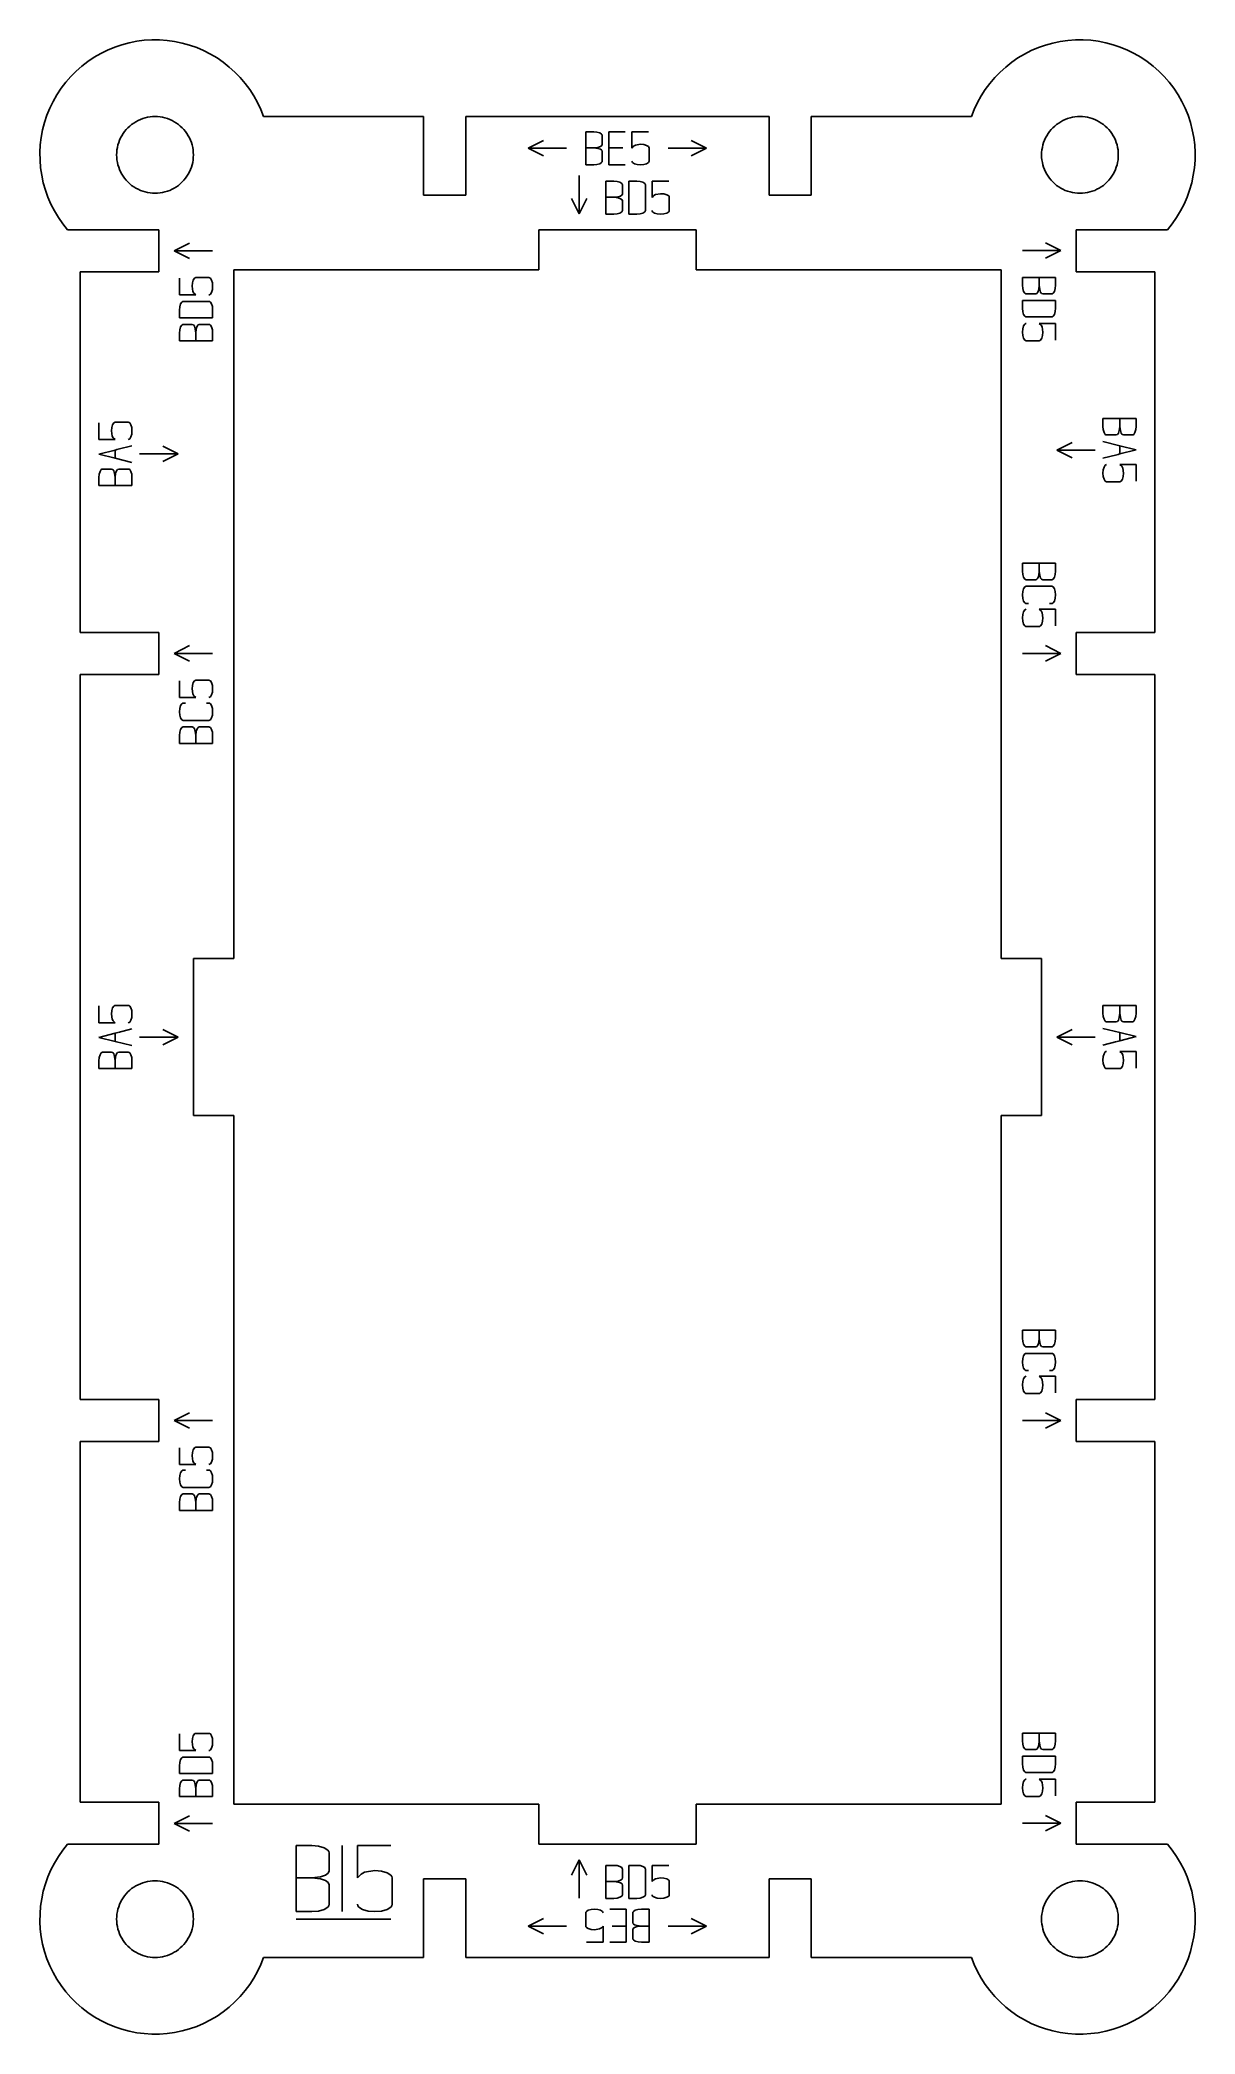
# Model space of a CAD drawing. Header units: millimetres. Extents: x 1085 to 1236, y -362 to -102.
import ezdxf

# ---------------------------------------------------------------- set-up
doc = ezdxf.new("R2010")
doc.units = ezdxf.units.MM
doc.layers.add('coding', color=2, linetype='Continuous')

msp = doc.modelspace()

# ---------------------------------------------------------------- linework, layer by layer
for p, q in [((1094.11, -103.69), (1093.22, -104.13)), ((1095.03, -103.31), (1094.11, -103.69)), ((1095.97, -102.99), (1095.03, -103.31)), ((1096.93, -102.74), (1095.97, -102.99)), ((1097.9, -102.55), (1096.93, -102.74)), ((1098.89, -102.42), (1097.9, -102.55)), ((1099.88, -102.36), (1098.89, -102.42)), ((1100.87, -102.37), (1099.88, -102.36)), ((1101.86, -102.44), (1100.87, -102.37)), ((1102.84, -102.58), (1101.86, -102.44)), ((1103.82, -102.78), (1102.84, -102.58)), ((1104.77, -103.05), (1103.82, -102.78)), ((1105.71, -103.37), (1104.77, -103.05)), ((1106.62, -103.76), (1105.71, -103.37)), ((1107.51, -104.21), (1106.62, -103.76)), ((1214.44, -103.76), (1213.56, -104.21)), ((1215.36, -103.37), (1214.44, -103.76)), ((1216.29, -103.05), (1215.36, -103.37)), ((1217.25, -102.78), (1216.29, -103.05)), ((1218.22, -102.58), (1217.25, -102.78)), ((1219.21, -102.44), (1218.22, -102.58)), ((1220.2, -102.37), (1219.21, -102.44)), ((1221.19, -102.36), (1220.2, -102.37)), ((1222.18, -102.42), (1221.19, -102.36)), ((1223.17, -102.55), (1222.18, -102.42)), ((1224.14, -102.74), (1223.17, -102.55)), ((1225.1, -102.99), (1224.14, -102.74)), ((1226.04, -103.31), (1225.1, -102.99)), ((1226.96, -103.69), (1226.04, -103.31)), ((1227.85, -104.13), (1226.96, -103.69)), ((1090, -106.44), (1089.3, -107.14)), ((1090.74, -105.78), (1090, -106.44)), ((1091.53, -105.18), (1090.74, -105.78)), ((1092.36, -104.62), (1091.53, -105.18)), ((1093.22, -104.13), (1092.36, -104.62)), ((1108.36, -104.72), (1107.51, -104.21)), ((1109.18, -105.28), (1108.36, -104.72)), ((1109.96, -105.9), (1109.18, -105.28)), ((1110.7, -106.56), (1109.96, -105.9)), ((1111.39, -107.28), (1110.7, -106.56)), ((1210.37, -106.56), (1209.68, -107.28)), ((1211.11, -105.9), (1210.37, -106.56)), ((1211.89, -105.28), (1211.11, -105.9)), ((1212.7, -104.72), (1211.89, -105.28)), ((1213.56, -104.21), (1212.7, -104.72)), ((1228.71, -104.62), (1227.85, -104.13)), ((1229.54, -105.18), (1228.71, -104.62)), ((1230.32, -105.78), (1229.54, -105.18)), ((1231.07, -106.44), (1230.32, -105.78)), ((1231.77, -107.14), (1231.07, -106.44)), ((1088.05, -108.68), (1087.5, -109.51)), ((1088.65, -107.89), (1088.05, -108.68)), ((1089.3, -107.14), (1088.65, -107.89)), ((1112.03, -108.03), (1111.39, -107.28)), ((1112.62, -108.83), (1112.03, -108.03)), ((1113.16, -109.67), (1112.62, -108.83)), ((1208.44, -108.83), (1207.91, -109.67)), ((1209.03, -108.03), (1208.44, -108.83)), ((1209.68, -107.28), (1209.03, -108.03)), ((1232.42, -107.89), (1231.77, -107.14)), ((1233.02, -108.68), (1232.42, -107.89)), ((1233.57, -109.51), (1233.02, -108.68)), ((1086.58, -111.27), (1086.2, -112.19)), ((1087.01, -110.38), (1086.58, -111.27)), ((1087.5, -109.51), (1087.01, -110.38)), ((1113.64, -110.53), (1113.16, -109.67)), ((1114.06, -111.43), (1113.64, -110.53)), ((1114.43, -112.36), (1114.06, -111.43)), ((1207, -111.43), (1206.64, -112.36)), ((1207.43, -110.53), (1207, -111.43)), ((1207.91, -109.67), (1207.43, -110.53)), ((1234.06, -110.38), (1233.57, -109.51)), ((1234.49, -111.27), (1234.06, -110.38)), ((1234.86, -112.19), (1234.49, -111.27)), ((1085.64, -114.09), (1085.46, -115.07)), ((1085.89, -113.13), (1085.64, -114.09)), ((1086.2, -112.19), (1085.89, -113.13)), ((1096.32, -114.31), (1096.13, -114.58)), ((1096.53, -114.06), (1096.32, -114.31)), ((1096.75, -113.82), (1096.53, -114.06)), ((1096.99, -113.6), (1096.75, -113.82)), ((1097.24, -113.39), (1096.99, -113.6)), ((1097.51, -113.2), (1097.24, -113.39)), ((1097.78, -113.03), (1097.51, -113.2)), ((1098.07, -112.87), (1097.78, -113.03)), ((1098.37, -112.74), (1098.07, -112.87)), ((1098.68, -112.62), (1098.37, -112.74)), ((1098.99, -112.53), (1098.68, -112.62)), ((1099.31, -112.45), (1098.99, -112.53)), ((1099.63, -112.4), (1099.31, -112.45)), ((1099.96, -112.37), (1099.63, -112.4)), ((1100.28, -112.36), (1099.96, -112.37)), ((1100.61, -112.37), (1100.28, -112.36)), ((1100.94, -112.4), (1100.61, -112.37)), ((1101.26, -112.45), (1100.94, -112.4)), ((1101.58, -112.53), (1101.26, -112.45)), ((1101.89, -112.62), (1101.58, -112.53)), ((1102.2, -112.74), (1101.89, -112.62)), ((1102.5, -112.87), (1102.2, -112.74)), ((1102.78, -113.03), (1102.5, -112.87)), ((1103.06, -113.2), (1102.78, -113.03)), ((1103.33, -113.39), (1103.06, -113.2)), ((1103.58, -113.6), (1103.33, -113.39)), ((1103.82, -113.82), (1103.58, -113.6)), ((1104.04, -114.06), (1103.82, -113.82)), ((1104.25, -114.31), (1104.04, -114.06)), ((1104.44, -114.58), (1104.25, -114.31)), ((1135.28, -112.36), (1114.43, -112.36)), ((1135.28, -112.36), (1135.28, -122.61)), ((1180.28, -112.36), (1140.78, -112.36)), ((1140.78, -122.61), (1140.78, -112.36)), ((1180.28, -122.61), (1180.28, -112.36)), ((1206.64, -112.36), (1185.78, -112.36)), ((1185.78, -112.36), (1185.78, -122.61)), ((1216.82, -114.31), (1216.63, -114.58)), ((1217.02, -114.06), (1216.82, -114.31)), ((1217.25, -113.82), (1217.02, -114.06)), ((1217.49, -113.6), (1217.25, -113.82)), ((1217.74, -113.39), (1217.49, -113.6)), ((1218.01, -113.2), (1217.74, -113.39)), ((1218.28, -113.03), (1218.01, -113.2)), ((1218.57, -112.87), (1218.28, -113.03)), ((1218.87, -112.74), (1218.57, -112.87)), ((1219.18, -112.62), (1218.87, -112.74)), ((1219.49, -112.53), (1219.18, -112.62)), ((1219.81, -112.45), (1219.49, -112.53)), ((1220.13, -112.4), (1219.81, -112.45)), ((1220.46, -112.37), (1220.13, -112.4)), ((1220.78, -112.36), (1220.46, -112.37)), ((1221.11, -112.37), (1220.78, -112.36)), ((1221.44, -112.4), (1221.11, -112.37)), ((1221.76, -112.45), (1221.44, -112.4)), ((1222.08, -112.53), (1221.76, -112.45)), ((1222.39, -112.62), (1222.08, -112.53)), ((1222.7, -112.74), (1222.39, -112.62)), ((1222.99, -112.87), (1222.7, -112.74)), ((1223.28, -113.03), (1222.99, -112.87)), ((1223.56, -113.2), (1223.28, -113.03)), ((1223.83, -113.39), (1223.56, -113.2)), ((1224.08, -113.6), (1223.83, -113.39)), ((1224.32, -113.82), (1224.08, -113.6)), ((1224.54, -114.06), (1224.32, -113.82)), ((1224.75, -114.31), (1224.54, -114.06)), ((1224.94, -114.58), (1224.75, -114.31)), ((1235.18, -113.13), (1234.86, -112.19)), ((1235.42, -114.09), (1235.18, -113.13)), ((1235.61, -115.07), (1235.42, -114.09)), ((1085.34, -116.06), (1085.29, -117.05)), ((1085.46, -115.07), (1085.34, -116.06)), ((1095.33, -116.71), (1095.29, -117.03)), ((1095.38, -116.38), (1095.33, -116.71)), ((1095.45, -116.06), (1095.38, -116.38)), ((1095.55, -115.75), (1095.45, -116.06)), ((1095.66, -115.45), (1095.55, -115.75)), ((1095.8, -115.15), (1095.66, -115.45)), ((1095.95, -114.86), (1095.8, -115.15)), ((1096.13, -114.58), (1095.95, -114.86)), ((1104.61, -114.86), (1104.44, -114.58)), ((1104.77, -115.15), (1104.61, -114.86)), ((1104.9, -115.45), (1104.77, -115.15)), ((1105.02, -115.75), (1104.9, -115.45)), ((1105.11, -116.06), (1105.02, -115.75)), ((1105.19, -116.38), (1105.11, -116.06)), ((1105.24, -116.71), (1105.19, -116.38)), ((1105.27, -117.03), (1105.24, -116.71)), ((1215.83, -116.71), (1215.79, -117.03)), ((1215.88, -116.38), (1215.83, -116.71)), ((1215.95, -116.06), (1215.88, -116.38)), ((1216.05, -115.75), (1215.95, -116.06)), ((1216.16, -115.45), (1216.05, -115.75)), ((1216.3, -115.15), (1216.16, -115.45)), ((1216.45, -114.86), (1216.3, -115.15)), ((1216.63, -114.58), (1216.45, -114.86)), ((1225.11, -114.86), (1224.94, -114.58)), ((1225.27, -115.15), (1225.11, -114.86)), ((1225.4, -115.45), (1225.27, -115.15)), ((1225.52, -115.75), (1225.4, -115.45)), ((1225.61, -116.06), (1225.52, -115.75)), ((1225.69, -116.38), (1225.61, -116.06)), ((1225.74, -116.71), (1225.69, -116.38)), ((1225.77, -117.03), (1225.74, -116.71)), ((1235.73, -116.06), (1235.61, -115.07)), ((1235.78, -117.05), (1235.73, -116.06)), ((1085.29, -117.05), (1085.3, -118.04)), ((1085.3, -118.04), (1085.38, -119.03)), ((1085.38, -119.03), (1085.52, -120.01)), ((1095.29, -117.03), (1095.28, -117.36)), ((1095.28, -117.36), (1095.29, -117.69)), ((1095.29, -117.69), (1095.33, -118.01)), ((1095.33, -118.01), (1095.38, -118.33)), ((1095.38, -118.33), (1095.45, -118.65)), ((1095.45, -118.65), (1095.55, -118.97)), ((1095.55, -118.97), (1095.66, -119.27)), ((1095.66, -119.27), (1095.8, -119.57)), ((1095.8, -119.57), (1095.95, -119.86)), ((1104.61, -119.86), (1104.77, -119.57)), ((1104.77, -119.57), (1104.9, -119.27)), ((1104.9, -119.27), (1105.02, -118.97)), ((1105.02, -118.97), (1105.11, -118.65)), ((1105.11, -118.65), (1105.19, -118.33)), ((1105.19, -118.33), (1105.24, -118.01)), ((1105.24, -118.01), (1105.27, -117.69)), ((1105.28, -117.36), (1105.27, -117.03)), ((1105.27, -117.69), (1105.28, -117.36)), ((1215.79, -117.03), (1215.78, -117.36)), ((1215.78, -117.36), (1215.79, -117.69)), ((1215.79, -117.69), (1215.83, -118.01)), ((1215.83, -118.01), (1215.88, -118.33)), ((1215.88, -118.33), (1215.95, -118.65)), ((1215.95, -118.65), (1216.05, -118.97)), ((1216.05, -118.97), (1216.16, -119.27)), ((1216.16, -119.27), (1216.3, -119.57)), ((1216.3, -119.57), (1216.45, -119.86)), ((1225.11, -119.86), (1225.27, -119.57)), ((1225.27, -119.57), (1225.4, -119.27)), ((1225.4, -119.27), (1225.52, -118.97)), ((1225.52, -118.97), (1225.61, -118.65)), ((1225.61, -118.65), (1225.69, -118.33)), ((1225.69, -118.33), (1225.74, -118.01)), ((1225.74, -118.01), (1225.77, -117.69)), ((1225.78, -117.36), (1225.77, -117.03)), ((1225.77, -117.69), (1225.78, -117.36)), ((1235.55, -120.01), (1235.69, -119.03)), ((1235.69, -119.03), (1235.77, -118.04)), ((1235.77, -118.04), (1235.78, -117.05)), ((1085.52, -120.01), (1085.73, -120.98)), ((1085.73, -120.98), (1086, -121.94)), ((1086, -121.94), (1086.33, -122.87)), ((1095.95, -119.86), (1096.13, -120.14)), ((1096.13, -120.14), (1096.32, -120.4)), ((1096.32, -120.4), (1096.53, -120.66)), ((1096.53, -120.66), (1096.75, -120.89)), ((1096.75, -120.89), (1096.99, -121.12)), ((1096.99, -121.12), (1097.24, -121.33)), ((1097.24, -121.33), (1097.51, -121.52)), ((1097.51, -121.52), (1097.78, -121.69)), ((1097.78, -121.69), (1098.07, -121.84)), ((1098.07, -121.84), (1098.37, -121.98)), ((1098.37, -121.98), (1098.68, -122.09)), ((1098.68, -122.09), (1098.99, -122.19)), ((1098.99, -122.19), (1099.31, -122.26)), ((1101.26, -122.26), (1101.58, -122.19)), ((1101.58, -122.19), (1101.89, -122.09)), ((1101.89, -122.09), (1102.2, -121.98)), ((1102.2, -121.98), (1102.5, -121.84)), ((1102.5, -121.84), (1102.78, -121.69)), ((1102.78, -121.69), (1103.06, -121.52)), ((1103.06, -121.52), (1103.33, -121.33)), ((1103.33, -121.33), (1103.58, -121.12)), ((1103.58, -121.12), (1103.82, -120.89)), ((1103.82, -120.89), (1104.04, -120.66)), ((1104.04, -120.66), (1104.25, -120.4)), ((1104.25, -120.4), (1104.44, -120.14)), ((1104.44, -120.14), (1104.61, -119.86)), ((1216.45, -119.86), (1216.63, -120.14)), ((1216.63, -120.14), (1216.82, -120.4)), ((1216.82, -120.4), (1217.02, -120.66)), ((1217.02, -120.66), (1217.25, -120.89)), ((1217.25, -120.89), (1217.49, -121.12)), ((1217.49, -121.12), (1217.74, -121.33)), ((1217.74, -121.33), (1218.01, -121.52)), ((1218.01, -121.52), (1218.28, -121.69)), ((1218.28, -121.69), (1218.57, -121.84)), ((1218.57, -121.84), (1218.87, -121.98)), ((1218.87, -121.98), (1219.18, -122.09)), ((1219.18, -122.09), (1219.49, -122.19)), ((1219.49, -122.19), (1219.81, -122.26)), ((1221.76, -122.26), (1222.08, -122.19)), ((1222.08, -122.19), (1222.39, -122.09)), ((1222.39, -122.09), (1222.7, -121.98)), ((1222.7, -121.98), (1222.99, -121.84)), ((1222.99, -121.84), (1223.28, -121.69)), ((1223.28, -121.69), (1223.56, -121.52)), ((1223.56, -121.52), (1223.83, -121.33)), ((1223.83, -121.33), (1224.08, -121.12)), ((1224.08, -121.12), (1224.32, -120.89)), ((1224.32, -120.89), (1224.54, -120.66)), ((1224.54, -120.66), (1224.75, -120.4)), ((1224.75, -120.4), (1224.94, -120.14)), ((1224.94, -120.14), (1225.11, -119.86)), ((1234.73, -122.87), (1235.07, -121.94)), ((1235.07, -121.94), (1235.34, -120.98)), ((1235.34, -120.98), (1235.55, -120.01)), ((1086.33, -122.87), (1086.73, -123.78)), ((1086.73, -123.78), (1087.19, -124.67)), ((1087.19, -124.67), (1087.7, -125.52)), ((1099.31, -122.26), (1099.63, -122.32)), ((1099.63, -122.32), (1099.96, -122.35)), ((1099.96, -122.35), (1100.28, -122.36)), ((1100.28, -122.36), (1100.61, -122.35)), ((1100.61, -122.35), (1100.94, -122.32)), ((1100.94, -122.32), (1101.26, -122.26)), ((1135.28, -122.61), (1140.78, -122.61)), ((1185.78, -122.61), (1180.28, -122.61)), ((1219.81, -122.26), (1220.13, -122.32)), ((1220.13, -122.32), (1220.46, -122.35)), ((1220.46, -122.35), (1220.78, -122.36)), ((1220.78, -122.36), (1221.11, -122.35)), ((1221.11, -122.35), (1221.44, -122.32)), ((1221.44, -122.32), (1221.76, -122.26)), ((1233.37, -125.52), (1233.88, -124.67)), ((1233.88, -124.67), (1234.34, -123.78)), ((1234.34, -123.78), (1234.73, -122.87)), ((1087.7, -125.52), (1088.27, -126.33)), ((1088.27, -126.33), (1088.89, -127.11)), ((1100.78, -127.11), (1088.89, -127.11)), ((1100.78, -132.61), (1100.78, -127.11)), ((1150.28, -132.36), (1150.28, -127.11)), ((1150.28, -127.11), (1170.78, -127.11)), ((1170.78, -127.11), (1170.78, -132.36)), ((1220.28, -132.61), (1220.28, -127.11)), ((1220.28, -127.11), (1232.18, -127.11)), ((1232.18, -127.11), (1232.8, -126.33)), ((1232.8, -126.33), (1233.37, -125.52)), ((1110.53, -222.11), (1110.53, -132.36)), ((1110.53, -132.36), (1150.28, -132.36)), ((1170.78, -132.36), (1210.53, -132.36)), ((1210.53, -132.36), (1210.53, -222.11)), ((1090.53, -132.61), (1100.78, -132.61)), ((1090.53, -132.61), (1090.53, -179.61)), ((1230.53, -132.61), (1220.28, -132.61)), ((1230.53, -179.61), (1230.53, -132.61)), ((1100.78, -179.61), (1090.53, -179.61)), ((1100.78, -185.11), (1100.78, -179.61)), ((1220.28, -179.61), (1230.53, -179.61)), ((1220.28, -185.11), (1220.28, -179.61)), ((1090.53, -185.11), (1100.78, -185.11)), ((1090.53, -185.11), (1090.53, -279.61)), ((1230.53, -185.11), (1220.28, -185.11)), ((1230.53, -279.61), (1230.53, -185.11)), ((1105.28, -222.11), (1105.28, -242.61)), ((1105.28, -222.11), (1110.53, -222.11)), ((1215.78, -222.11), (1210.53, -222.11)), ((1215.78, -222.11), (1215.78, -242.61)), ((1105.28, -242.61), (1110.53, -242.61)), ((1110.53, -332.36), (1110.53, -242.61)), ((1215.78, -242.61), (1210.53, -242.61)), ((1210.53, -242.61), (1210.53, -332.36)), ((1090.53, -279.61), (1100.78, -279.61)), ((1100.78, -279.61), (1100.78, -285.11)), ((1220.28, -279.61), (1220.28, -285.11)), ((1230.53, -279.61), (1220.28, -279.61)), ((1100.78, -285.11), (1090.53, -285.11)), ((1090.53, -285.11), (1090.53, -332.11)), ((1220.28, -285.11), (1230.53, -285.11)), ((1230.53, -332.11), (1230.53, -285.11)), ((1090.53, -332.11), (1100.78, -332.11)), ((1100.78, -332.11), (1100.78, -337.61)), ((1150.28, -332.36), (1110.53, -332.36)), ((1150.28, -337.61), (1150.28, -332.36)), ((1210.53, -332.36), (1170.78, -332.36)), ((1170.78, -332.36), (1170.78, -337.61)), ((1230.53, -332.11), (1220.28, -332.11)), ((1220.28, -332.11), (1220.28, -337.61)), ((1088.89, -337.61), (1088.27, -338.38)), ((1100.78, -337.61), (1088.89, -337.61)), ((1170.78, -337.61), (1150.28, -337.61)), ((1220.28, -337.61), (1232.18, -337.61)), ((1232.8, -338.38), (1232.18, -337.61)), ((1087.19, -340.05), (1086.73, -340.93)), ((1087.7, -339.2), (1087.19, -340.05)), ((1088.27, -338.38), (1087.7, -339.2)), ((1233.37, -339.2), (1232.8, -338.38)), ((1233.88, -340.05), (1233.37, -339.2)), ((1234.34, -340.93), (1233.88, -340.05)), ((1086, -342.78), (1085.73, -343.73)), ((1086.33, -341.84), (1086, -342.78)), ((1086.73, -340.93), (1086.33, -341.84)), ((1097.78, -343.03), (1097.51, -343.2)), ((1098.07, -342.87), (1097.78, -343.03)), ((1098.37, -342.74), (1098.07, -342.87)), ((1098.68, -342.62), (1098.37, -342.74)), ((1098.99, -342.53), (1098.68, -342.62)), ((1099.31, -342.45), (1098.99, -342.53)), ((1099.63, -342.4), (1099.31, -342.45)), ((1099.96, -342.37), (1099.63, -342.4)), ((1100.28, -342.36), (1099.96, -342.37)), ((1100.61, -342.37), (1100.28, -342.36)), ((1100.94, -342.4), (1100.61, -342.37)), ((1101.26, -342.45), (1100.94, -342.4)), ((1101.58, -342.53), (1101.26, -342.45)), ((1101.89, -342.62), (1101.58, -342.53)), ((1102.2, -342.74), (1101.89, -342.62)), ((1102.5, -342.87), (1102.2, -342.74)), ((1102.78, -343.03), (1102.5, -342.87)), ((1103.06, -343.2), (1102.78, -343.03)), ((1135.28, -352.36), (1135.28, -342.11)), ((1135.28, -342.11), (1140.78, -342.11)), ((1140.78, -342.11), (1140.78, -352.36)), ((1180.28, -342.11), (1180.28, -352.36)), ((1185.78, -342.11), (1180.28, -342.11)), ((1185.78, -352.36), (1185.78, -342.11)), ((1218.28, -343.03), (1218.01, -343.2)), ((1218.57, -342.87), (1218.28, -343.03)), ((1218.87, -342.74), (1218.57, -342.87)), ((1219.18, -342.62), (1218.87, -342.74)), ((1219.49, -342.53), (1219.18, -342.62)), ((1219.81, -342.45), (1219.49, -342.53)), ((1220.13, -342.4), (1219.81, -342.45)), ((1220.46, -342.37), (1220.13, -342.4)), ((1220.78, -342.36), (1220.46, -342.37)), ((1221.11, -342.37), (1220.78, -342.36)), ((1221.44, -342.4), (1221.11, -342.37)), ((1221.76, -342.45), (1221.44, -342.4)), ((1222.08, -342.53), (1221.76, -342.45)), ((1222.39, -342.62), (1222.08, -342.53)), ((1222.7, -342.74), (1222.39, -342.62)), ((1222.99, -342.87), (1222.7, -342.74)), ((1223.28, -343.03), (1222.99, -342.87)), ((1223.56, -343.2), (1223.28, -343.03)), ((1234.73, -341.84), (1234.34, -340.93)), ((1235.07, -342.78), (1234.73, -341.84)), ((1235.34, -343.73), (1235.07, -342.78)), ((1085.38, -345.69), (1085.3, -346.68)), ((1085.52, -344.7), (1085.38, -345.69)), ((1085.73, -343.73), (1085.52, -344.7)), ((1095.55, -345.75), (1095.45, -346.06)), ((1095.66, -345.45), (1095.55, -345.75)), ((1095.8, -345.15), (1095.66, -345.45)), ((1095.95, -344.86), (1095.8, -345.15)), ((1096.13, -344.58), (1095.95, -344.86)), ((1096.32, -344.31), (1096.13, -344.58)), ((1096.53, -344.06), (1096.32, -344.31)), ((1096.75, -343.82), (1096.53, -344.06)), ((1096.99, -343.6), (1096.75, -343.82)), ((1097.24, -343.39), (1096.99, -343.6)), ((1097.51, -343.2), (1097.24, -343.39)), ((1103.33, -343.39), (1103.06, -343.2)), ((1103.58, -343.6), (1103.33, -343.39)), ((1103.82, -343.82), (1103.58, -343.6)), ((1104.04, -344.06), (1103.82, -343.82)), ((1104.25, -344.31), (1104.04, -344.06)), ((1104.44, -344.58), (1104.25, -344.31)), ((1104.61, -344.86), (1104.44, -344.58)), ((1104.77, -345.15), (1104.61, -344.86)), ((1104.9, -345.45), (1104.77, -345.15)), ((1105.02, -345.75), (1104.9, -345.45)), ((1105.11, -346.06), (1105.02, -345.75)), ((1216.05, -345.75), (1215.95, -346.06)), ((1216.16, -345.45), (1216.05, -345.75)), ((1216.3, -345.15), (1216.16, -345.45)), ((1216.45, -344.86), (1216.3, -345.15)), ((1216.63, -344.58), (1216.45, -344.86)), ((1216.82, -344.31), (1216.63, -344.58)), ((1217.02, -344.06), (1216.82, -344.31)), ((1217.25, -343.82), (1217.02, -344.06)), ((1217.49, -343.6), (1217.25, -343.82)), ((1217.74, -343.39), (1217.49, -343.6)), ((1218.01, -343.2), (1217.74, -343.39)), ((1223.83, -343.39), (1223.56, -343.2)), ((1224.08, -343.6), (1223.83, -343.39)), ((1224.32, -343.82), (1224.08, -343.6)), ((1224.54, -344.06), (1224.32, -343.82)), ((1224.75, -344.31), (1224.54, -344.06)), ((1224.94, -344.58), (1224.75, -344.31)), ((1225.11, -344.86), (1224.94, -344.58)), ((1225.27, -345.15), (1225.11, -344.86)), ((1225.4, -345.45), (1225.27, -345.15)), ((1225.52, -345.75), (1225.4, -345.45)), ((1225.61, -346.06), (1225.52, -345.75)), ((1235.55, -344.7), (1235.34, -343.73)), ((1235.69, -345.69), (1235.55, -344.7)), ((1235.77, -346.68), (1235.69, -345.69)), ((1085.3, -346.68), (1085.29, -347.67)), ((1085.29, -347.67), (1085.34, -348.66)), ((1095.29, -347.03), (1095.28, -347.36)), ((1095.28, -347.36), (1095.29, -347.69)), ((1095.33, -346.71), (1095.29, -347.03)), ((1095.29, -347.69), (1095.33, -348.01)), ((1095.38, -346.38), (1095.33, -346.71)), ((1095.33, -348.01), (1095.38, -348.33)), ((1095.45, -346.06), (1095.38, -346.38)), ((1095.38, -348.33), (1095.45, -348.65)), ((1105.19, -346.38), (1105.11, -346.06)), ((1105.11, -348.65), (1105.19, -348.33)), ((1105.24, -346.71), (1105.19, -346.38)), ((1105.19, -348.33), (1105.24, -348.01)), ((1105.27, -347.03), (1105.24, -346.71)), ((1105.24, -348.01), (1105.27, -347.69)), ((1105.28, -347.36), (1105.27, -347.03)), ((1105.27, -347.69), (1105.28, -347.36)), ((1215.79, -347.03), (1215.78, -347.36)), ((1215.78, -347.36), (1215.79, -347.69)), ((1215.83, -346.71), (1215.79, -347.03)), ((1215.79, -347.69), (1215.83, -348.01)), ((1215.88, -346.38), (1215.83, -346.71)), ((1215.83, -348.01), (1215.88, -348.33)), ((1215.95, -346.06), (1215.88, -346.38)), ((1215.88, -348.33), (1215.95, -348.65)), ((1225.69, -346.38), (1225.61, -346.06)), ((1225.61, -348.65), (1225.69, -348.33)), ((1225.74, -346.71), (1225.69, -346.38)), ((1225.69, -348.33), (1225.74, -348.01)), ((1225.77, -347.03), (1225.74, -346.71)), ((1225.74, -348.01), (1225.77, -347.69)), ((1225.78, -347.36), (1225.77, -347.03)), ((1225.77, -347.69), (1225.78, -347.36)), ((1235.73, -348.66), (1235.78, -347.67)), ((1235.78, -347.67), (1235.77, -346.68)), ((1085.34, -348.66), (1085.46, -349.65)), ((1085.46, -349.65), (1085.64, -350.62)), ((1085.64, -350.62), (1085.89, -351.58)), ((1095.45, -348.65), (1095.55, -348.97)), ((1095.55, -348.97), (1095.66, -349.27)), ((1095.66, -349.27), (1095.8, -349.57)), ((1095.8, -349.57), (1095.95, -349.86)), ((1095.95, -349.86), (1096.13, -350.14)), ((1096.13, -350.14), (1096.32, -350.4)), ((1096.32, -350.4), (1096.53, -350.66)), ((1096.53, -350.66), (1096.75, -350.89)), ((1096.75, -350.89), (1096.99, -351.12)), ((1103.58, -351.12), (1103.82, -350.89)), ((1103.82, -350.89), (1104.04, -350.66)), ((1104.04, -350.66), (1104.25, -350.4)), ((1104.25, -350.4), (1104.44, -350.14)), ((1104.44, -350.14), (1104.61, -349.86)), ((1104.61, -349.86), (1104.77, -349.57)), ((1104.77, -349.57), (1104.9, -349.27)), ((1104.9, -349.27), (1105.02, -348.97)), ((1105.02, -348.97), (1105.11, -348.65)), ((1215.95, -348.65), (1216.05, -348.97)), ((1216.05, -348.97), (1216.16, -349.27)), ((1216.16, -349.27), (1216.3, -349.57)), ((1216.3, -349.57), (1216.45, -349.86)), ((1216.45, -349.86), (1216.63, -350.14)), ((1216.63, -350.14), (1216.82, -350.4)), ((1216.82, -350.4), (1217.02, -350.66)), ((1217.02, -350.66), (1217.25, -350.89)), ((1217.25, -350.89), (1217.49, -351.12)), ((1224.08, -351.12), (1224.32, -350.89)), ((1224.32, -350.89), (1224.54, -350.66)), ((1224.54, -350.66), (1224.75, -350.4)), ((1224.75, -350.4), (1224.94, -350.14)), ((1224.94, -350.14), (1225.11, -349.86)), ((1225.11, -349.86), (1225.27, -349.57)), ((1225.27, -349.57), (1225.4, -349.27)), ((1225.4, -349.27), (1225.52, -348.97)), ((1225.52, -348.97), (1225.61, -348.65)), ((1235.18, -351.58), (1235.42, -350.62)), ((1235.42, -350.62), (1235.61, -349.65)), ((1235.61, -349.65), (1235.73, -348.66)), ((1085.89, -351.58), (1086.2, -352.53)), ((1086.2, -352.53), (1086.58, -353.45)), ((1086.58, -353.45), (1087.01, -354.34)), ((1096.99, -351.12), (1097.24, -351.33)), ((1097.24, -351.33), (1097.51, -351.52)), ((1097.51, -351.52), (1097.78, -351.69)), ((1097.78, -351.69), (1098.07, -351.84)), ((1098.07, -351.84), (1098.37, -351.98)), ((1098.37, -351.98), (1098.68, -352.09)), ((1098.68, -352.09), (1098.99, -352.19)), ((1098.99, -352.19), (1099.31, -352.26)), ((1099.31, -352.26), (1099.63, -352.32)), ((1099.63, -352.32), (1099.96, -352.35)), ((1099.96, -352.35), (1100.28, -352.36)), ((1100.28, -352.36), (1100.61, -352.35)), ((1100.61, -352.35), (1100.94, -352.32)), ((1100.94, -352.32), (1101.26, -352.26)), ((1101.26, -352.26), (1101.58, -352.19)), ((1101.58, -352.19), (1101.89, -352.09)), ((1101.89, -352.09), (1102.2, -351.98)), ((1102.2, -351.98), (1102.5, -351.84)), ((1102.5, -351.84), (1102.78, -351.69)), ((1102.78, -351.69), (1103.06, -351.52)), ((1103.06, -351.52), (1103.33, -351.33)), ((1103.33, -351.33), (1103.58, -351.12)), ((1113.64, -354.18), (1114.06, -353.28)), ((1114.06, -353.28), (1114.43, -352.36)), ((1114.43, -352.36), (1135.28, -352.36)), ((1140.78, -352.36), (1180.28, -352.36)), ((1185.78, -352.36), (1206.64, -352.36)), ((1206.64, -352.36), (1207, -353.28)), ((1207, -353.28), (1207.43, -354.18)), ((1217.49, -351.12), (1217.74, -351.33)), ((1217.74, -351.33), (1218.01, -351.52)), ((1218.01, -351.52), (1218.28, -351.69)), ((1218.28, -351.69), (1218.57, -351.84)), ((1218.57, -351.84), (1218.87, -351.98)), ((1218.87, -351.98), (1219.18, -352.09)), ((1219.18, -352.09), (1219.49, -352.19)), ((1219.49, -352.19), (1219.81, -352.26)), ((1219.81, -352.26), (1220.13, -352.32)), ((1220.13, -352.32), (1220.46, -352.35)), ((1220.46, -352.35), (1220.78, -352.36)), ((1220.78, -352.36), (1221.11, -352.35)), ((1221.11, -352.35), (1221.44, -352.32)), ((1221.44, -352.32), (1221.76, -352.26)), ((1221.76, -352.26), (1222.08, -352.19)), ((1222.08, -352.19), (1222.39, -352.09)), ((1222.39, -352.09), (1222.7, -351.98)), ((1222.7, -351.98), (1222.99, -351.84)), ((1222.99, -351.84), (1223.28, -351.69)), ((1223.28, -351.69), (1223.56, -351.52)), ((1223.56, -351.52), (1223.83, -351.33)), ((1223.83, -351.33), (1224.08, -351.12)), ((1234.06, -354.34), (1234.49, -353.45)), ((1234.49, -353.45), (1234.86, -352.53)), ((1234.86, -352.53), (1235.18, -351.58)), ((1087.01, -354.34), (1087.5, -355.2)), ((1087.5, -355.2), (1088.05, -356.03)), ((1088.05, -356.03), (1088.65, -356.82)), ((1112.03, -356.68), (1112.62, -355.89)), ((1112.62, -355.89), (1113.16, -355.05)), ((1113.16, -355.05), (1113.64, -354.18)), ((1207.43, -354.18), (1207.91, -355.05)), ((1207.91, -355.05), (1208.44, -355.89)), ((1208.44, -355.89), (1209.03, -356.68)), ((1232.42, -356.82), (1233.02, -356.03)), ((1233.02, -356.03), (1233.57, -355.2)), ((1233.57, -355.2), (1234.06, -354.34)), ((1088.65, -356.82), (1089.3, -357.57)), ((1089.3, -357.57), (1090, -358.28)), ((1090, -358.28), (1090.74, -358.93)), ((1109.96, -358.82), (1110.7, -358.15)), ((1110.7, -358.15), (1111.39, -357.44)), ((1111.39, -357.44), (1112.03, -356.68)), ((1209.03, -356.68), (1209.68, -357.44)), ((1209.68, -357.44), (1210.37, -358.15)), ((1210.37, -358.15), (1211.11, -358.82)), ((1230.32, -358.93), (1231.07, -358.28)), ((1231.07, -358.28), (1231.77, -357.57)), ((1231.77, -357.57), (1232.42, -356.82)), ((1090.74, -358.93), (1091.53, -359.54)), ((1091.53, -359.54), (1092.36, -360.09)), ((1092.36, -360.09), (1093.22, -360.59)), ((1093.22, -360.59), (1094.11, -361.03)), ((1094.11, -361.03), (1095.03, -361.41)), ((1104.77, -361.67), (1105.71, -361.34)), ((1105.71, -361.34), (1106.62, -360.95)), ((1106.62, -360.95), (1107.51, -360.5)), ((1107.51, -360.5), (1108.36, -360)), ((1108.36, -360), (1109.18, -359.43)), ((1109.18, -359.43), (1109.96, -358.82)), ((1211.11, -358.82), (1211.89, -359.43)), ((1211.89, -359.43), (1212.7, -360)), ((1212.7, -360), (1213.56, -360.5)), ((1213.56, -360.5), (1214.44, -360.95)), ((1214.44, -360.95), (1215.36, -361.34)), ((1215.36, -361.34), (1216.29, -361.67)), ((1226.04, -361.41), (1226.96, -361.03)), ((1226.96, -361.03), (1227.85, -360.59)), ((1227.85, -360.59), (1228.71, -360.09)), ((1228.71, -360.09), (1229.54, -359.54)), ((1229.54, -359.54), (1230.32, -358.93)), ((1095.03, -361.41), (1095.97, -361.72)), ((1095.97, -361.72), (1096.93, -361.98)), ((1096.93, -361.98), (1097.9, -362.17)), ((1097.9, -362.17), (1098.89, -362.29)), ((1098.89, -362.29), (1099.88, -362.35)), ((1099.88, -362.35), (1100.87, -362.35)), ((1100.87, -362.35), (1101.86, -362.28)), ((1101.86, -362.28), (1102.84, -362.14)), ((1102.84, -362.14), (1103.82, -361.94)), ((1103.82, -361.94), (1104.77, -361.67)), ((1216.29, -361.67), (1217.25, -361.94)), ((1217.25, -361.94), (1218.22, -362.14)), ((1218.22, -362.14), (1219.21, -362.28)), ((1219.21, -362.28), (1220.2, -362.35)), ((1220.2, -362.35), (1221.19, -362.35)), ((1221.19, -362.35), (1222.18, -362.29)), ((1222.18, -362.29), (1223.17, -362.17)), ((1223.17, -362.17), (1224.14, -361.98)), ((1224.14, -361.98), (1225.1, -361.72)), ((1225.1, -361.72), (1226.04, -361.41))]:
    msp.add_line(p, q)
at = {"layer": 'coding'}
for p, q in [((1157.43, -114.34), (1156.41, -114.34)), ((1156.41, -116.45), (1156.41, -114.34)), ((1157.86, -114.38), (1157.43, -114.34)), ((1158.22, -114.48), (1157.86, -114.38)), ((1159.41, -118.65), (1159.41, -114.34)), ((1159.41, -114.34), (1161.54, -114.34)), ((1161.54, -114.34), (1159.41, -114.34)), ((1159.41, -114.34), (1159.41, -116.43)), ((1162.41, -116.46), (1162.41, -114.34)), ((1162.41, -114.34), (1164.58, -114.34)), ((1164.58, -114.34), (1162.41, -114.34)), ((1162.41, -114.34), (1162.41, -116.46)), ((1150.91, -115.46), (1148.91, -116.46)), ((1153.91, -116.46), (1148.91, -116.46)), ((1150.91, -117.46), (1148.91, -116.46)), ((1156.41, -118.65), (1156.41, -116.45)), ((1156.41, -116.45), (1157.43, -116.45)), ((1157.43, -116.45), (1157.98, -116.39)), ((1157.43, -116.45), (1157.99, -116.52)), ((1157.98, -116.39), (1158.32, -116.28)), ((1157.99, -116.52), (1158.32, -116.63)), ((1158.47, -114.64), (1158.22, -114.48)), ((1158.32, -116.28), (1158.5, -116.14)), ((1158.32, -116.63), (1158.5, -116.76)), ((1158.53, -114.73), (1158.47, -114.64)), ((1158.5, -116.14), (1158.55, -115.99)), ((1158.5, -116.76), (1158.55, -116.91)), ((1158.55, -114.82), (1158.53, -114.73)), ((1158.55, -115.99), (1158.55, -114.82)), ((1158.55, -116.91), (1158.55, -118.17)), ((1159.41, -116.43), (1161.24, -116.43)), ((1161.24, -116.43), (1159.41, -116.43)), ((1159.41, -116.43), (1159.41, -118.65)), ((1162.63, -116.2), (1162.41, -116.46)), ((1162.41, -116.46), (1162.63, -116.2)), ((1162.86, -116.08), (1162.63, -116.2)), ((1162.63, -116.2), (1162.86, -116.08)), ((1163.53, -115.98), (1162.86, -116.08)), ((1162.86, -116.08), (1163.53, -115.98)), ((1163.97, -116.01), (1163.53, -115.98)), ((1163.53, -115.98), (1163.97, -116.01)), ((1164.33, -116.12), (1163.97, -116.01)), ((1163.97, -116.01), (1164.33, -116.12)), ((1164.57, -116.27), (1164.33, -116.12)), ((1164.33, -116.12), (1164.57, -116.27)), ((1164.63, -116.36), (1164.57, -116.27)), ((1164.57, -116.27), (1164.63, -116.36)), ((1164.65, -116.46), (1164.63, -116.36)), ((1164.63, -116.36), (1164.65, -116.46)), ((1164.65, -118.17), (1164.65, -116.46)), ((1164.65, -116.46), (1164.65, -118.17)), ((1167.15, -116.46), (1172.15, -116.46)), ((1170.15, -115.46), (1172.15, -116.46)), ((1170.15, -117.46), (1172.15, -116.46)), ((1157.43, -118.65), (1156.41, -118.65)), ((1157.86, -118.61), (1157.43, -118.65)), ((1158.22, -118.51), (1157.86, -118.61)), ((1158.47, -118.36), (1158.22, -118.51)), ((1158.53, -118.27), (1158.47, -118.36)), ((1158.55, -118.17), (1158.53, -118.27)), ((1159.41, -118.65), (1161.54, -118.65)), ((1161.54, -118.65), (1159.41, -118.65)), ((1162.43, -118.26), (1162.41, -118.17)), ((1162.41, -118.17), (1162.43, -118.26)), ((1162.49, -118.35), (1162.43, -118.26)), ((1162.43, -118.26), (1162.49, -118.35)), ((1162.73, -118.51), (1162.49, -118.35)), ((1162.49, -118.35), (1162.73, -118.51)), ((1163.09, -118.61), (1162.73, -118.51)), ((1162.73, -118.51), (1163.09, -118.61)), ((1163.53, -118.65), (1163.09, -118.61)), ((1163.97, -118.61), (1163.53, -118.65)), ((1163.97, -118.61), (1164.33, -118.51)), ((1164.33, -118.51), (1163.97, -118.61)), ((1164.33, -118.51), (1164.57, -118.35)), ((1164.57, -118.35), (1164.33, -118.51)), ((1164.57, -118.35), (1164.63, -118.26)), ((1164.63, -118.26), (1164.57, -118.35)), ((1164.63, -118.26), (1164.65, -118.17)), ((1164.65, -118.17), (1164.63, -118.26)), ((1155.53, -120.06), (1155.53, -125.06)), ((1160.05, -120.78), (1159.03, -120.78)), ((1159.03, -122.89), (1159.03, -120.78)), ((1160.48, -120.82), (1160.05, -120.78)), ((1160.84, -120.93), (1160.48, -120.82)), ((1161.09, -121.08), (1160.84, -120.93)), ((1161.15, -121.17), (1161.09, -121.08)), ((1161.18, -121.26), (1161.15, -121.17)), ((1161.18, -122.43), (1161.18, -121.26)), ((1162.03, -125.09), (1162.03, -120.78)), ((1162.03, -120.78), (1163.05, -120.78)), ((1163.05, -120.78), (1163.48, -120.82)), ((1163.48, -120.82), (1163.85, -120.93)), ((1163.85, -120.93), (1164.09, -121.08)), ((1164.09, -121.08), (1164.15, -121.17)), ((1164.15, -121.17), (1164.17, -121.26)), ((1164.17, -121.26), (1164.17, -124.61)), ((1165.03, -122.9), (1165.03, -120.78)), ((1165.03, -120.78), (1167.2, -120.78)), ((1167.2, -120.78), (1165.03, -120.78)), ((1165.03, -120.78), (1165.03, -122.9)), ((1154.53, -123.06), (1155.53, -125.06)), ((1156.53, -123.06), (1155.53, -125.06)), ((1159.03, -125.09), (1159.03, -122.89)), ((1159.03, -122.89), (1160.05, -122.89)), ((1160.05, -122.89), (1160.6, -122.83)), ((1160.05, -122.89), (1160.61, -122.96)), ((1160.6, -122.83), (1160.94, -122.72)), ((1160.61, -122.96), (1160.94, -123.07)), ((1160.94, -122.72), (1161.12, -122.58)), ((1160.94, -123.07), (1161.12, -123.2)), ((1161.15, -124.71), (1161.09, -124.8)), ((1161.12, -122.58), (1161.18, -122.43)), ((1161.12, -123.2), (1161.18, -123.35)), ((1161.18, -124.61), (1161.15, -124.71)), ((1161.18, -123.35), (1161.18, -124.61)), ((1164.15, -124.71), (1164.09, -124.8)), ((1164.17, -124.61), (1164.15, -124.71)), ((1165.25, -122.64), (1165.03, -122.9)), ((1165.03, -122.9), (1165.25, -122.64)), ((1165.05, -124.71), (1165.03, -124.61)), ((1165.03, -124.61), (1165.05, -124.71)), ((1165.11, -124.79), (1165.05, -124.71)), ((1165.05, -124.71), (1165.11, -124.79)), ((1165.35, -124.95), (1165.11, -124.79)), ((1165.11, -124.79), (1165.35, -124.95)), ((1165.48, -122.52), (1165.25, -122.64)), ((1165.25, -122.64), (1165.48, -122.52)), ((1166.15, -122.42), (1165.48, -122.52)), ((1165.48, -122.52), (1166.15, -122.42)), ((1166.59, -122.45), (1166.15, -122.42)), ((1166.15, -122.42), (1166.59, -122.45)), ((1166.95, -122.56), (1166.59, -122.45)), ((1166.59, -122.45), (1166.95, -122.56)), ((1167.2, -122.71), (1166.95, -122.56)), ((1166.95, -122.56), (1167.2, -122.71)), ((1166.95, -124.95), (1167.2, -124.79)), ((1167.2, -124.79), (1166.95, -124.95)), ((1167.26, -122.8), (1167.2, -122.71)), ((1167.2, -122.71), (1167.26, -122.8)), ((1167.2, -124.79), (1167.26, -124.71)), ((1167.26, -124.71), (1167.2, -124.79)), ((1167.28, -122.9), (1167.26, -122.8)), ((1167.26, -122.8), (1167.28, -122.9)), ((1167.26, -124.71), (1167.28, -124.61)), ((1167.28, -124.61), (1167.26, -124.71)), ((1167.28, -124.61), (1167.28, -122.9)), ((1167.28, -122.9), (1167.28, -124.61)), ((1160.05, -125.09), (1159.03, -125.09)), ((1160.48, -125.06), (1160.05, -125.09)), ((1160.84, -124.95), (1160.48, -125.06)), ((1161.09, -124.8), (1160.84, -124.95)), ((1163.05, -125.09), (1162.03, -125.09)), ((1163.49, -125.06), (1163.05, -125.09)), ((1163.85, -124.95), (1163.49, -125.06)), ((1164.09, -124.8), (1163.85, -124.95)), ((1165.71, -125.05), (1165.35, -124.95)), ((1165.35, -124.95), (1165.71, -125.05)), ((1166.15, -125.09), (1165.71, -125.05)), ((1166.59, -125.05), (1166.15, -125.09)), ((1166.59, -125.05), (1166.95, -124.95)), ((1166.95, -124.95), (1166.59, -125.05)), ((1104.78, -128.86), (1102.78, -129.86)), ((1107.78, -129.86), (1102.78, -129.86)), ((1104.78, -130.86), (1102.78, -129.86)), ((1213.28, -129.84), (1218.28, -129.84)), ((1216.28, -128.84), (1218.28, -129.84)), ((1216.28, -130.84), (1218.28, -129.84)), ((1103.48, -135.61), (1103.48, -133.43)), ((1103.48, -133.43), (1103.48, -135.61)), ((1105.15, -134.04), (1105.11, -134.48)), ((1105.11, -134.48), (1105.15, -134.04)), ((1105.11, -134.48), (1105.21, -135.16)), ((1105.21, -135.16), (1105.11, -134.48)), ((1105.25, -133.68), (1105.15, -134.04)), ((1105.15, -134.04), (1105.25, -133.68)), ((1105.21, -135.16), (1105.34, -135.39)), ((1105.34, -135.39), (1105.21, -135.16)), ((1105.41, -133.44), (1105.25, -133.68)), ((1105.25, -133.68), (1105.41, -133.44)), ((1105.5, -133.38), (1105.41, -133.44)), ((1105.41, -133.44), (1105.5, -133.38)), ((1105.59, -133.36), (1105.5, -133.38)), ((1105.5, -133.38), (1105.59, -133.36)), ((1107.3, -133.36), (1105.59, -133.36)), ((1105.59, -133.36), (1107.3, -133.36)), ((1107.4, -133.38), (1107.3, -133.36)), ((1107.3, -133.36), (1107.4, -133.38)), ((1107.49, -133.44), (1107.4, -133.38)), ((1107.4, -133.38), (1107.49, -133.44)), ((1107.64, -133.68), (1107.49, -133.44)), ((1107.49, -133.44), (1107.64, -133.68)), ((1107.75, -134.04), (1107.64, -133.68)), ((1107.64, -133.68), (1107.75, -134.04)), ((1107.75, -134.92), (1107.64, -135.28)), ((1107.64, -135.28), (1107.75, -134.92)), ((1107.75, -134.04), (1107.78, -134.48)), ((1107.78, -134.48), (1107.75, -134.92)), ((1213.28, -133.34), (1215.48, -133.34)), ((1213.28, -134.36), (1213.28, -133.34)), ((1213.32, -134.79), (1213.28, -134.36)), ((1213.42, -135.15), (1213.32, -134.79)), ((1213.58, -135.4), (1213.42, -135.15)), ((1215.41, -134.92), (1215.31, -135.25)), ((1215.48, -134.36), (1215.41, -134.92)), ((1215.48, -133.34), (1215.48, -134.36)), ((1215.48, -133.34), (1217.59, -133.34)), ((1215.48, -134.36), (1215.55, -134.91)), ((1215.55, -134.91), (1215.65, -135.25)), ((1217.29, -135.4), (1217.45, -135.15)), ((1217.45, -135.15), (1217.56, -134.79)), ((1217.56, -134.79), (1217.59, -134.36)), ((1217.59, -134.36), (1217.59, -133.34)), ((1105.59, -135.61), (1103.48, -135.61)), ((1103.48, -135.61), (1105.59, -135.61)), ((1103.48, -137.59), (1103.51, -137.15)), ((1103.48, -138.6), (1103.48, -137.59)), ((1103.51, -137.15), (1103.62, -136.79)), ((1103.62, -136.79), (1103.78, -136.54)), ((1103.78, -136.54), (1103.86, -136.48)), ((1103.86, -136.48), (1103.96, -136.46)), ((1103.96, -136.46), (1107.3, -136.46)), ((1105.34, -135.39), (1105.59, -135.61)), ((1105.59, -135.61), (1105.34, -135.39)), ((1107.4, -135.59), (1107.3, -135.61)), ((1107.3, -135.61), (1107.4, -135.59)), ((1107.3, -136.46), (1107.4, -136.48)), ((1107.49, -135.53), (1107.4, -135.59)), ((1107.4, -135.59), (1107.49, -135.53)), ((1107.4, -136.48), (1107.49, -136.54)), ((1107.64, -135.28), (1107.49, -135.53)), ((1107.49, -135.53), (1107.64, -135.28)), ((1107.49, -136.54), (1107.65, -136.79)), ((1107.65, -136.79), (1107.75, -137.14)), ((1107.75, -137.14), (1107.78, -137.59)), ((1107.78, -137.59), (1107.78, -138.6)), ((1213.28, -136.34), (1217.59, -136.34)), ((1213.28, -137.35), (1213.28, -136.34)), ((1213.32, -137.8), (1213.28, -137.35)), ((1213.67, -135.46), (1213.58, -135.4)), ((1213.76, -135.48), (1213.67, -135.46)), ((1215.02, -135.48), (1213.76, -135.48)), ((1215.17, -135.42), (1215.02, -135.48)), ((1215.31, -135.25), (1215.17, -135.42)), ((1215.65, -135.25), (1215.79, -135.42)), ((1215.79, -135.42), (1215.94, -135.48)), ((1215.94, -135.48), (1217.11, -135.48)), ((1217.11, -135.48), (1217.2, -135.46)), ((1217.2, -135.46), (1217.29, -135.4)), ((1217.56, -137.79), (1217.45, -138.15)), ((1217.59, -137.35), (1217.56, -137.79)), ((1217.59, -136.34), (1217.59, -137.35)), ((1107.78, -138.6), (1103.48, -138.6)), ((1103.51, -140.15), (1103.48, -140.58)), ((1103.62, -139.79), (1103.51, -140.15)), ((1103.78, -139.54), (1103.62, -139.79)), ((1103.86, -139.48), (1103.78, -139.54)), ((1103.96, -139.46), (1103.86, -139.48)), ((1105.12, -139.46), (1103.96, -139.46)), ((1105.28, -139.52), (1105.12, -139.46)), ((1105.42, -139.69), (1105.28, -139.52)), ((1105.52, -140.03), (1105.42, -139.69)), ((1105.59, -140.58), (1105.52, -140.03)), ((1105.59, -140.58), (1105.65, -140.03)), ((1105.65, -140.03), (1105.76, -139.69)), ((1105.76, -139.69), (1105.89, -139.52)), ((1105.89, -139.52), (1106.05, -139.46)), ((1106.05, -139.46), (1107.3, -139.46)), ((1107.3, -139.46), (1107.4, -139.48)), ((1107.4, -139.48), (1107.49, -139.54)), ((1107.49, -139.54), (1107.65, -139.79)), ((1107.65, -139.79), (1107.75, -140.15)), ((1107.75, -140.15), (1107.78, -140.58)), ((1213.28, -140.46), (1213.32, -140.02)), ((1213.42, -138.15), (1213.32, -137.8)), ((1213.32, -140.02), (1213.42, -139.66)), ((1213.42, -139.66), (1213.32, -140.02)), ((1213.58, -138.4), (1213.42, -138.15)), ((1213.42, -139.66), (1213.58, -139.41)), ((1213.58, -139.41), (1213.42, -139.66)), ((1213.67, -138.46), (1213.58, -138.4)), ((1213.58, -139.41), (1213.67, -139.35)), ((1213.67, -139.35), (1213.58, -139.41)), ((1213.76, -138.48), (1213.67, -138.46)), ((1213.67, -139.35), (1213.76, -139.33)), ((1213.76, -139.33), (1213.67, -139.35)), ((1217.11, -138.48), (1213.76, -138.48)), ((1215.73, -139.55), (1215.48, -139.33)), ((1215.48, -139.33), (1217.59, -139.33)), ((1217.59, -139.33), (1215.48, -139.33)), ((1215.48, -139.33), (1215.73, -139.55)), ((1215.86, -139.78), (1215.73, -139.55)), ((1215.73, -139.55), (1215.86, -139.78)), ((1215.96, -140.46), (1215.86, -139.78)), ((1215.86, -139.78), (1215.96, -140.46)), ((1217.2, -138.46), (1217.11, -138.48)), ((1217.29, -138.4), (1217.2, -138.46)), ((1217.45, -138.15), (1217.29, -138.4)), ((1217.59, -139.33), (1217.59, -141.51)), ((1217.59, -141.51), (1217.59, -139.33)), ((1103.48, -140.58), (1103.48, -141.6)), ((1105.59, -141.6), (1103.48, -141.6)), ((1105.59, -141.6), (1105.59, -140.58)), ((1107.78, -141.6), (1105.59, -141.6)), ((1107.78, -140.58), (1107.78, -141.6)), ((1213.32, -140.9), (1213.28, -140.46)), ((1213.32, -140.9), (1213.42, -141.26)), ((1213.42, -141.26), (1213.32, -140.9)), ((1213.42, -141.26), (1213.58, -141.5)), ((1213.58, -141.5), (1213.42, -141.26)), ((1213.58, -141.5), (1213.67, -141.56)), ((1213.67, -141.56), (1213.58, -141.5)), ((1213.67, -141.56), (1213.76, -141.58)), ((1213.76, -141.58), (1213.67, -141.56)), ((1213.76, -141.58), (1215.48, -141.58)), ((1215.48, -141.58), (1213.76, -141.58)), ((1215.48, -141.58), (1215.57, -141.56)), ((1215.57, -141.56), (1215.48, -141.58)), ((1215.57, -141.56), (1215.66, -141.5)), ((1215.66, -141.5), (1215.57, -141.56)), ((1215.66, -141.5), (1215.82, -141.26)), ((1215.82, -141.26), (1215.66, -141.5)), ((1215.82, -141.26), (1215.92, -140.9)), ((1215.92, -140.9), (1215.82, -141.26)), ((1215.92, -140.9), (1215.96, -140.46)), ((1215.96, -140.46), (1215.92, -140.9)), ((1092.98, -154.45), (1092.98, -152.28)), ((1092.98, -152.28), (1092.98, -154.45)), ((1094.65, -152.89), (1094.61, -153.33)), ((1094.61, -153.33), (1094.65, -152.89)), ((1094.61, -153.33), (1094.71, -154.01)), ((1094.71, -154.01), (1094.61, -153.33)), ((1094.75, -152.53), (1094.65, -152.89)), ((1094.65, -152.89), (1094.75, -152.53)), ((1094.91, -152.29), (1094.75, -152.53)), ((1094.75, -152.53), (1094.91, -152.29)), ((1095, -152.23), (1094.91, -152.29)), ((1094.91, -152.29), (1095, -152.23)), ((1095.09, -152.21), (1095, -152.23)), ((1095, -152.23), (1095.09, -152.21)), ((1096.8, -152.21), (1095.09, -152.21)), ((1095.09, -152.21), (1096.8, -152.21)), ((1096.9, -152.23), (1096.8, -152.21)), ((1096.8, -152.21), (1096.9, -152.23)), ((1096.99, -152.29), (1096.9, -152.23)), ((1096.9, -152.23), (1096.99, -152.29)), ((1097.14, -152.53), (1096.99, -152.29)), ((1096.99, -152.29), (1097.14, -152.53)), ((1097.25, -152.89), (1097.14, -152.53)), ((1097.14, -152.53), (1097.25, -152.89)), ((1097.25, -152.89), (1097.28, -153.33)), ((1097.28, -153.33), (1097.25, -153.77)), ((1223.78, -151.73), (1225.98, -151.73)), ((1223.78, -152.75), (1223.78, -151.73)), ((1228.09, -151.73), (1223.78, -151.73)), ((1223.78, -151.73), (1223.78, -152.75)), ((1223.82, -153.18), (1223.78, -152.75)), ((1223.78, -152.75), (1223.82, -153.18)), ((1223.92, -153.54), (1223.82, -153.18)), ((1223.82, -153.18), (1223.92, -153.54)), ((1225.91, -153.31), (1225.81, -153.64)), ((1225.81, -153.64), (1225.91, -153.31)), ((1225.91, -153.31), (1225.98, -152.75)), ((1225.98, -152.75), (1225.98, -151.73)), ((1225.98, -151.73), (1228.09, -151.73)), ((1226.05, -153.3), (1225.98, -152.75)), ((1226.05, -153.3), (1226.15, -153.64)), ((1226.15, -153.64), (1226.05, -153.3)), ((1227.95, -153.54), (1228.06, -153.18)), ((1228.06, -153.18), (1227.95, -153.54)), ((1228.06, -153.18), (1228.09, -152.75)), ((1228.09, -152.75), (1228.06, -153.18)), ((1228.09, -152.75), (1228.09, -151.73)), ((1228.09, -151.73), (1228.09, -152.75)), ((1092.97, -156.39), (1095.09, -155.84)), ((1095.09, -154.45), (1092.98, -154.45)), ((1092.98, -154.45), (1095.09, -154.45)), ((1094.71, -154.01), (1094.84, -154.24)), ((1094.84, -154.24), (1094.71, -154.01)), ((1094.84, -154.24), (1095.09, -154.45)), ((1095.09, -154.45), (1094.84, -154.24)), ((1095.09, -155.84), (1095.46, -155.74)), ((1095.09, -156.91), (1095.09, -155.84)), ((1095.47, -155.74), (1097.28, -155.27)), ((1096.9, -154.43), (1096.8, -154.45)), ((1096.8, -154.45), (1096.9, -154.43)), ((1096.99, -154.37), (1096.9, -154.43)), ((1096.9, -154.43), (1096.99, -154.37)), ((1097.14, -154.13), (1096.99, -154.37)), ((1096.99, -154.37), (1097.14, -154.13)), ((1097.25, -153.77), (1097.14, -154.13)), ((1097.14, -154.13), (1097.25, -153.77)), ((1101.28, -155.33), (1103.28, -156.33)), ((1219.78, -154.85), (1217.78, -155.85)), ((1222.78, -155.85), (1217.78, -155.85)), ((1219.78, -156.85), (1217.78, -155.85)), ((1225.98, -155.27), (1223.78, -154.73)), ((1224.08, -153.79), (1223.92, -153.54)), ((1223.92, -153.54), (1224.08, -153.79)), ((1224.17, -153.85), (1224.08, -153.79)), ((1224.08, -153.79), (1224.17, -153.85)), ((1224.26, -153.87), (1224.17, -153.85)), ((1224.17, -153.85), (1224.26, -153.87)), ((1225.52, -153.87), (1224.26, -153.87)), ((1224.26, -153.87), (1225.52, -153.87)), ((1225.67, -153.82), (1225.52, -153.87)), ((1225.52, -153.87), (1225.67, -153.82)), ((1225.81, -153.64), (1225.67, -153.82)), ((1225.67, -153.82), (1225.81, -153.64)), ((1228.1, -155.79), (1225.98, -155.27)), ((1225.98, -155.27), (1225.98, -156.34)), ((1228.1, -155.79), (1225.98, -156.34)), ((1226.15, -153.64), (1226.29, -153.82)), ((1226.29, -153.82), (1226.15, -153.64)), ((1226.29, -153.82), (1226.44, -153.87)), ((1226.44, -153.87), (1226.29, -153.82)), ((1226.44, -153.87), (1227.61, -153.87)), ((1227.61, -153.87), (1226.44, -153.87)), ((1227.61, -153.87), (1227.7, -153.85)), ((1227.7, -153.85), (1227.61, -153.87)), ((1227.7, -153.85), (1227.79, -153.79)), ((1227.79, -153.79), (1227.7, -153.85)), ((1227.79, -153.79), (1227.95, -153.54)), ((1227.95, -153.54), (1227.79, -153.79)), ((1092.97, -156.39), (1095.09, -156.91)), ((1093.28, -158.39), (1093.12, -158.64)), ((1093.12, -158.64), (1093.28, -158.39)), ((1093.36, -158.33), (1093.28, -158.39)), ((1093.28, -158.39), (1093.36, -158.33)), ((1093.46, -158.31), (1093.36, -158.33)), ((1093.36, -158.33), (1093.46, -158.31)), ((1094.62, -158.31), (1093.46, -158.31)), ((1093.46, -158.31), (1094.62, -158.31)), ((1094.78, -158.36), (1094.62, -158.31)), ((1094.62, -158.31), (1094.78, -158.36)), ((1094.92, -158.54), (1094.78, -158.36)), ((1094.78, -158.36), (1094.92, -158.54)), ((1095.02, -158.88), (1094.92, -158.54)), ((1094.92, -158.54), (1095.02, -158.88)), ((1095.09, -156.91), (1097.28, -157.45)), ((1095.15, -158.87), (1095.26, -158.54)), ((1095.26, -158.54), (1095.15, -158.87)), ((1095.26, -158.54), (1095.39, -158.36)), ((1095.4, -158.36), (1095.26, -158.54)), ((1095.39, -158.36), (1095.55, -158.31)), ((1095.55, -158.31), (1095.4, -158.36)), ((1095.55, -158.31), (1096.8, -158.31)), ((1096.8, -158.31), (1095.55, -158.31)), ((1096.8, -158.31), (1096.9, -158.33)), ((1096.9, -158.33), (1096.8, -158.31)), ((1096.9, -158.33), (1096.99, -158.39)), ((1096.99, -158.39), (1096.9, -158.33)), ((1096.99, -158.39), (1097.15, -158.64)), ((1097.15, -158.64), (1096.99, -158.39)), ((1098.28, -156.33), (1103.28, -156.33)), ((1101.28, -157.33), (1103.28, -156.33)), ((1225.6, -156.44), (1223.78, -156.91)), ((1223.78, -158.85), (1223.82, -158.41)), ((1223.82, -158.41), (1223.92, -158.05)), ((1223.92, -158.05), (1223.82, -158.41)), ((1223.92, -158.05), (1224.08, -157.81)), ((1224.08, -157.81), (1223.92, -158.05)), ((1224.08, -157.81), (1224.17, -157.75)), ((1224.17, -157.75), (1224.08, -157.81)), ((1224.17, -157.75), (1224.26, -157.73)), ((1224.26, -157.73), (1224.17, -157.75)), ((1225.98, -156.34), (1225.61, -156.44)), ((1226.23, -157.94), (1225.98, -157.73)), ((1225.98, -157.73), (1228.09, -157.73)), ((1228.09, -157.73), (1225.98, -157.73)), ((1225.98, -157.73), (1226.23, -157.94)), ((1226.36, -158.18), (1226.23, -157.94)), ((1226.23, -157.94), (1226.36, -158.18)), ((1226.46, -158.85), (1226.36, -158.18)), ((1226.36, -158.18), (1226.46, -158.85)), ((1228.09, -157.73), (1228.09, -159.9)), ((1228.09, -159.9), (1228.09, -157.73)), ((1093.01, -159), (1092.98, -159.43)), ((1092.98, -159.43), (1093.01, -159)), ((1092.98, -159.43), (1092.98, -160.45)), ((1092.98, -160.45), (1092.98, -159.43)), ((1092.98, -160.45), (1097.28, -160.45)), ((1095.09, -160.45), (1092.98, -160.45)), ((1093.12, -158.64), (1093.01, -159)), ((1093.01, -159), (1093.12, -158.64)), ((1095.02, -158.88), (1095.09, -159.43)), ((1095.15, -158.87), (1095.09, -159.43)), ((1095.09, -159.43), (1095.09, -160.45)), ((1097.28, -160.45), (1095.09, -160.45)), ((1097.15, -158.64), (1097.25, -159)), ((1097.25, -159), (1097.15, -158.64)), ((1097.25, -159), (1097.28, -159.43)), ((1097.28, -159.43), (1097.25, -159)), ((1097.28, -159.43), (1097.28, -160.45)), ((1097.28, -160.45), (1097.28, -159.43)), ((1223.82, -159.29), (1223.78, -158.85)), ((1223.82, -159.29), (1223.92, -159.65)), ((1223.92, -159.65), (1223.82, -159.29)), ((1223.92, -159.65), (1224.08, -159.89)), ((1224.08, -159.89), (1223.92, -159.65)), ((1224.08, -159.89), (1224.17, -159.95)), ((1224.17, -159.95), (1224.08, -159.89)), ((1224.17, -159.95), (1224.26, -159.97)), ((1224.26, -159.97), (1224.17, -159.95)), ((1224.26, -159.97), (1225.98, -159.97)), ((1225.98, -159.97), (1224.26, -159.97)), ((1225.98, -159.97), (1226.07, -159.95)), ((1226.07, -159.95), (1225.98, -159.97)), ((1226.07, -159.95), (1226.16, -159.89)), ((1226.16, -159.89), (1226.07, -159.95)), ((1226.16, -159.89), (1226.32, -159.65)), ((1226.32, -159.65), (1226.16, -159.89)), ((1226.32, -159.65), (1226.42, -159.29)), ((1226.42, -159.29), (1226.32, -159.65)), ((1226.42, -159.29), (1226.46, -158.85)), ((1226.46, -158.85), (1226.42, -159.29)), ((1213.28, -170.6), (1215.48, -170.6)), ((1213.28, -171.62), (1213.28, -170.6)), ((1215.48, -170.6), (1215.48, -171.62)), ((1215.48, -170.6), (1217.59, -170.6)), ((1217.59, -171.62), (1217.59, -170.6)), ((1213.32, -172.05), (1213.28, -171.62)), ((1213.42, -172.42), (1213.32, -172.05)), ((1213.32, -174.28), (1213.42, -173.92)), ((1213.42, -173.92), (1213.32, -174.28)), ((1213.58, -172.66), (1213.42, -172.42)), ((1213.42, -173.92), (1213.58, -173.68)), ((1213.58, -173.68), (1213.42, -173.92)), ((1213.67, -172.73), (1213.58, -172.66)), ((1213.58, -173.68), (1213.67, -173.62)), ((1213.67, -173.62), (1213.58, -173.68)), ((1213.76, -172.75), (1213.67, -172.73)), ((1213.67, -173.62), (1213.76, -173.6)), ((1213.76, -173.6), (1213.67, -173.62)), ((1215.02, -172.75), (1213.76, -172.75)), ((1213.76, -173.6), (1217.11, -173.6)), ((1217.11, -173.6), (1213.76, -173.6)), ((1215.17, -172.69), (1215.02, -172.75)), ((1215.31, -172.52), (1215.17, -172.69)), ((1215.41, -172.18), (1215.31, -172.52)), ((1215.48, -171.62), (1215.41, -172.18)), ((1215.48, -171.62), (1215.55, -172.17)), ((1215.55, -172.17), (1215.65, -172.52)), ((1215.65, -172.52), (1215.79, -172.69)), ((1215.79, -172.69), (1215.94, -172.75)), ((1215.94, -172.75), (1217.11, -172.75)), ((1217.11, -172.75), (1217.2, -172.73)), ((1217.11, -173.6), (1217.21, -173.62)), ((1217.21, -173.62), (1217.11, -173.6)), ((1217.2, -172.73), (1217.29, -172.66)), ((1217.21, -173.62), (1217.3, -173.68)), ((1217.3, -173.68), (1217.21, -173.62)), ((1217.29, -172.66), (1217.45, -172.42)), ((1217.3, -173.68), (1217.45, -173.92)), ((1217.45, -173.92), (1217.3, -173.68)), ((1217.45, -172.42), (1217.56, -172.05)), ((1217.45, -173.92), (1217.56, -174.29)), ((1217.56, -174.29), (1217.45, -173.92)), ((1217.56, -172.05), (1217.59, -171.62)), ((1213.28, -174.73), (1213.32, -174.28)), ((1213.32, -174.28), (1213.28, -174.73)), ((1213.32, -175.17), (1213.28, -174.73)), ((1213.28, -174.73), (1213.32, -175.17)), ((1213.42, -175.52), (1213.32, -175.17)), ((1213.32, -175.17), (1213.42, -175.52)), ((1213.58, -175.77), (1213.42, -175.52)), ((1213.42, -175.52), (1213.58, -175.77)), ((1213.42, -176.91), (1213.58, -176.67)), ((1213.58, -176.67), (1213.42, -176.91)), ((1213.67, -175.83), (1213.58, -175.77)), ((1213.58, -175.77), (1213.67, -175.83)), ((1213.58, -176.67), (1213.67, -176.61)), ((1213.67, -176.61), (1213.58, -176.67)), ((1213.76, -175.85), (1213.67, -175.83)), ((1213.67, -175.83), (1213.76, -175.85)), ((1213.67, -176.61), (1213.76, -176.59)), ((1213.76, -176.59), (1213.67, -176.61)), ((1214.07, -175.85), (1213.76, -175.85)), ((1213.76, -175.85), (1214.07, -175.85)), ((1215.73, -176.81), (1215.48, -176.59)), ((1215.48, -176.59), (1217.59, -176.59)), ((1217.59, -176.59), (1215.48, -176.59)), ((1215.48, -176.59), (1215.73, -176.81)), ((1217.11, -175.85), (1216.8, -175.85)), ((1216.8, -175.85), (1217.11, -175.85)), ((1217.2, -175.83), (1217.11, -175.85)), ((1217.11, -175.85), (1217.2, -175.83)), ((1217.29, -175.77), (1217.2, -175.83)), ((1217.2, -175.83), (1217.29, -175.77)), ((1217.45, -175.52), (1217.29, -175.77)), ((1217.29, -175.77), (1217.45, -175.52)), ((1217.56, -175.16), (1217.45, -175.52)), ((1217.45, -175.52), (1217.56, -175.16)), ((1217.56, -174.29), (1217.59, -174.73)), ((1217.59, -174.73), (1217.56, -174.29)), ((1217.59, -174.73), (1217.56, -175.16)), ((1217.56, -175.16), (1217.59, -174.73)), ((1217.59, -176.59), (1217.59, -178.77)), ((1217.59, -178.77), (1217.59, -176.59)), ((1213.28, -177.72), (1213.32, -177.28)), ((1213.32, -178.16), (1213.28, -177.72)), ((1213.32, -177.28), (1213.42, -176.91)), ((1213.42, -176.91), (1213.32, -177.28)), ((1213.32, -178.16), (1213.42, -178.52)), ((1213.42, -178.52), (1213.32, -178.16)), ((1213.42, -178.52), (1213.58, -178.76)), ((1213.58, -178.76), (1213.42, -178.52)), ((1213.58, -178.76), (1213.67, -178.82)), ((1213.67, -178.82), (1213.58, -178.76)), ((1213.67, -178.82), (1213.76, -178.84)), ((1213.76, -178.84), (1213.67, -178.82)), ((1213.76, -178.84), (1215.48, -178.84)), ((1215.48, -178.84), (1213.76, -178.84)), ((1215.48, -178.84), (1215.57, -178.82)), ((1215.57, -178.82), (1215.48, -178.84)), ((1215.57, -178.82), (1215.66, -178.76)), ((1215.66, -178.76), (1215.57, -178.82)), ((1215.66, -178.76), (1215.82, -178.52)), ((1215.82, -178.52), (1215.66, -178.76)), ((1215.86, -177.04), (1215.73, -176.81)), ((1215.73, -176.81), (1215.86, -177.04)), ((1215.82, -178.52), (1215.92, -178.16)), ((1215.92, -178.16), (1215.82, -178.52)), ((1215.96, -177.72), (1215.86, -177.04)), ((1215.86, -177.04), (1215.96, -177.72)), ((1215.92, -178.16), (1215.96, -177.72)), ((1215.96, -177.72), (1215.92, -178.16)), ((1104.78, -181.34), (1102.78, -182.34)), ((1216.28, -181.34), (1218.28, -182.34)), ((1107.78, -182.34), (1102.78, -182.34)), ((1104.78, -183.34), (1102.78, -182.34)), ((1213.28, -182.34), (1218.28, -182.34)), ((1216.28, -183.34), (1218.28, -182.34)), ((1103.48, -188.09), (1103.48, -185.92)), ((1103.48, -185.92), (1103.48, -188.09)), ((1105.15, -186.52), (1105.11, -186.96)), ((1105.11, -186.96), (1105.15, -186.52)), ((1105.11, -186.96), (1105.21, -187.64)), ((1105.21, -187.64), (1105.11, -186.96)), ((1105.25, -186.16), (1105.15, -186.52)), ((1105.15, -186.52), (1105.25, -186.16)), ((1105.41, -185.92), (1105.25, -186.16)), ((1105.25, -186.16), (1105.41, -185.92)), ((1105.5, -185.86), (1105.41, -185.92)), ((1105.41, -185.92), (1105.5, -185.86)), ((1105.59, -185.84), (1105.5, -185.86)), ((1105.5, -185.86), (1105.59, -185.84)), ((1107.3, -185.84), (1105.59, -185.84)), ((1105.59, -185.84), (1107.3, -185.84)), ((1107.4, -185.86), (1107.3, -185.84)), ((1107.3, -185.84), (1107.4, -185.86)), ((1107.49, -185.92), (1107.4, -185.86)), ((1107.4, -185.86), (1107.49, -185.92)), ((1107.64, -186.16), (1107.49, -185.92)), ((1107.49, -185.92), (1107.64, -186.16)), ((1107.75, -186.52), (1107.64, -186.16)), ((1107.64, -186.16), (1107.75, -186.52)), ((1107.75, -186.52), (1107.78, -186.96)), ((1107.78, -186.96), (1107.75, -187.41)), ((1105.59, -188.09), (1103.48, -188.09)), ((1103.48, -188.09), (1105.59, -188.09)), ((1103.48, -189.95), (1103.51, -189.52)), ((1103.51, -189.52), (1103.48, -189.95)), ((1103.51, -189.52), (1103.62, -189.16)), ((1103.62, -189.16), (1103.51, -189.52)), ((1103.62, -189.16), (1103.78, -188.91)), ((1103.78, -188.91), (1103.62, -189.16)), ((1103.78, -188.91), (1103.86, -188.85)), ((1103.86, -188.85), (1103.78, -188.91)), ((1103.86, -188.85), (1103.96, -188.83)), ((1103.96, -188.83), (1103.86, -188.85)), ((1103.96, -188.83), (1104.26, -188.83)), ((1104.26, -188.83), (1103.96, -188.83)), ((1105.21, -187.64), (1105.34, -187.87)), ((1105.34, -187.87), (1105.21, -187.64)), ((1105.34, -187.87), (1105.59, -188.09)), ((1105.59, -188.09), (1105.34, -187.87)), ((1107, -188.83), (1107.3, -188.83)), ((1107.3, -188.83), (1107, -188.83)), ((1107.4, -188.07), (1107.3, -188.09)), ((1107.3, -188.09), (1107.4, -188.07)), ((1107.3, -188.83), (1107.4, -188.85)), ((1107.4, -188.85), (1107.3, -188.83)), ((1107.49, -188.01), (1107.4, -188.07)), ((1107.4, -188.07), (1107.49, -188.01)), ((1107.4, -188.85), (1107.49, -188.91)), ((1107.49, -188.91), (1107.4, -188.85)), ((1107.64, -187.77), (1107.49, -188.01)), ((1107.49, -188.01), (1107.64, -187.77)), ((1107.49, -188.91), (1107.65, -189.16)), ((1107.65, -189.16), (1107.49, -188.91)), ((1107.75, -187.41), (1107.64, -187.77)), ((1107.64, -187.77), (1107.75, -187.41)), ((1107.65, -189.16), (1107.75, -189.51)), ((1107.75, -189.51), (1107.65, -189.16)), ((1107.75, -189.51), (1107.78, -189.95)), ((1107.78, -189.95), (1107.75, -189.51)), ((1103.51, -190.39), (1103.48, -189.95)), ((1103.48, -189.95), (1103.51, -190.39)), ((1103.62, -190.76), (1103.51, -190.39)), ((1103.51, -190.39), (1103.62, -190.76)), ((1103.62, -192.26), (1103.51, -192.63)), ((1103.77, -191), (1103.62, -190.76)), ((1103.62, -190.76), (1103.77, -191)), ((1103.78, -192.02), (1103.62, -192.26)), ((1103.86, -191.06), (1103.77, -191)), ((1103.77, -191), (1103.86, -191.06)), ((1103.86, -191.95), (1103.78, -192.02)), ((1103.96, -191.08), (1103.86, -191.06)), ((1103.86, -191.06), (1103.96, -191.08)), ((1103.96, -191.93), (1103.86, -191.95)), ((1107.3, -191.08), (1103.96, -191.08)), ((1103.96, -191.08), (1107.3, -191.08)), ((1105.12, -191.93), (1103.96, -191.93)), ((1105.28, -191.99), (1105.12, -191.93)), ((1105.42, -192.17), (1105.28, -191.99)), ((1105.52, -192.51), (1105.42, -192.17)), ((1105.65, -192.5), (1105.76, -192.17)), ((1105.76, -192.17), (1105.89, -191.99)), ((1105.89, -191.99), (1106.05, -191.93)), ((1106.05, -191.93), (1107.3, -191.93)), ((1107.4, -191.06), (1107.3, -191.08)), ((1107.3, -191.08), (1107.4, -191.06)), ((1107.3, -191.93), (1107.4, -191.95)), ((1107.49, -191), (1107.4, -191.06)), ((1107.4, -191.06), (1107.49, -191)), ((1107.4, -191.95), (1107.49, -192.02)), ((1107.65, -190.76), (1107.49, -191)), ((1107.49, -191), (1107.65, -190.76)), ((1107.49, -192.02), (1107.65, -192.26)), ((1107.75, -190.4), (1107.65, -190.76)), ((1107.65, -190.76), (1107.75, -190.4)), ((1107.65, -192.26), (1107.75, -192.63)), ((1107.78, -189.95), (1107.75, -190.4)), ((1107.75, -190.4), (1107.78, -189.95)), ((1103.51, -192.63), (1103.48, -193.06)), ((1103.48, -193.06), (1103.48, -194.08)), ((1105.59, -194.08), (1103.48, -194.08)), ((1105.59, -193.06), (1105.52, -192.51)), ((1105.59, -193.06), (1105.65, -192.5)), ((1105.59, -194.08), (1105.59, -193.06)), ((1107.78, -194.08), (1105.59, -194.08)), ((1107.75, -192.63), (1107.78, -193.06)), ((1107.78, -193.06), (1107.78, -194.08)), ((1092.98, -230.49), (1092.98, -228.31)), ((1092.98, -228.31), (1092.98, -230.49)), ((1094.75, -228.56), (1094.65, -228.92)), ((1094.65, -228.92), (1094.75, -228.56)), ((1094.91, -228.32), (1094.75, -228.56)), ((1094.75, -228.56), (1094.91, -228.32)), ((1095, -228.26), (1094.91, -228.32)), ((1094.91, -228.32), (1095, -228.26)), ((1095.09, -228.24), (1095, -228.26)), ((1095, -228.26), (1095.09, -228.24)), ((1096.8, -228.24), (1095.09, -228.24)), ((1095.09, -228.24), (1096.8, -228.24)), ((1096.9, -228.26), (1096.8, -228.24)), ((1096.8, -228.24), (1096.9, -228.26)), ((1096.99, -228.32), (1096.9, -228.26)), ((1096.9, -228.26), (1096.99, -228.32)), ((1097.14, -228.56), (1096.99, -228.32)), ((1096.99, -228.32), (1097.14, -228.56)), ((1097.25, -228.92), (1097.14, -228.56)), ((1097.14, -228.56), (1097.25, -228.92)), ((1223.78, -228.24), (1225.98, -228.24)), ((1223.78, -229.26), (1223.78, -228.24)), ((1228.09, -228.24), (1223.78, -228.24)), ((1223.78, -228.24), (1223.78, -229.26)), ((1225.98, -229.26), (1225.98, -228.24)), ((1225.98, -228.24), (1228.09, -228.24)), ((1228.09, -229.26), (1228.09, -228.24)), ((1228.09, -228.24), (1228.09, -229.26)), ((1095.09, -230.49), (1092.98, -230.49)), ((1092.98, -230.49), (1095.09, -230.49)), ((1094.65, -228.92), (1094.61, -229.36)), ((1094.61, -229.36), (1094.65, -228.92)), ((1094.61, -229.36), (1094.71, -230.04)), ((1094.71, -230.04), (1094.61, -229.36)), ((1094.71, -230.04), (1094.84, -230.27)), ((1094.84, -230.27), (1094.71, -230.04)), ((1094.84, -230.27), (1095.09, -230.49)), ((1095.09, -230.49), (1094.84, -230.27)), ((1095.47, -231.77), (1097.28, -231.3)), ((1096.9, -230.47), (1096.8, -230.49)), ((1096.8, -230.49), (1096.9, -230.47)), ((1096.99, -230.41), (1096.9, -230.47)), ((1096.9, -230.47), (1096.99, -230.41)), ((1097.14, -230.16), (1096.99, -230.41)), ((1096.99, -230.41), (1097.14, -230.16)), ((1097.25, -229.8), (1097.14, -230.16)), ((1097.14, -230.16), (1097.25, -229.8)), ((1097.25, -228.92), (1097.28, -229.36)), ((1097.28, -229.36), (1097.25, -229.8)), ((1101.28, -231.36), (1103.28, -232.36)), ((1219.78, -231.36), (1217.78, -232.36)), ((1223.82, -229.69), (1223.78, -229.26)), ((1223.78, -229.26), (1223.82, -229.69)), ((1225.98, -231.78), (1223.78, -231.23)), ((1223.92, -230.05), (1223.82, -229.69)), ((1223.82, -229.69), (1223.92, -230.05)), ((1224.08, -230.3), (1223.92, -230.05)), ((1223.92, -230.05), (1224.08, -230.3)), ((1224.17, -230.36), (1224.08, -230.3)), ((1224.08, -230.3), (1224.17, -230.36)), ((1224.26, -230.38), (1224.17, -230.36)), ((1224.17, -230.36), (1224.26, -230.38)), ((1225.52, -230.38), (1224.26, -230.38)), ((1224.26, -230.38), (1225.52, -230.38)), ((1225.67, -230.32), (1225.52, -230.38)), ((1225.52, -230.38), (1225.67, -230.32)), ((1225.81, -230.15), (1225.67, -230.32)), ((1225.67, -230.32), (1225.81, -230.15)), ((1225.91, -229.81), (1225.81, -230.15)), ((1225.81, -230.15), (1225.91, -229.81)), ((1225.91, -229.81), (1225.98, -229.26)), ((1226.05, -229.81), (1225.98, -229.26)), ((1226.05, -229.81), (1226.15, -230.15)), ((1226.15, -230.15), (1226.05, -229.81)), ((1226.15, -230.15), (1226.29, -230.32)), ((1226.29, -230.32), (1226.15, -230.15)), ((1226.29, -230.32), (1226.44, -230.38)), ((1226.44, -230.38), (1226.29, -230.32)), ((1226.44, -230.38), (1227.61, -230.38)), ((1227.61, -230.38), (1226.44, -230.38)), ((1227.61, -230.38), (1227.7, -230.36)), ((1227.7, -230.36), (1227.61, -230.38)), ((1227.7, -230.36), (1227.79, -230.3)), ((1227.79, -230.3), (1227.7, -230.36)), ((1227.79, -230.3), (1227.95, -230.05)), ((1227.95, -230.05), (1227.79, -230.3)), ((1227.95, -230.05), (1228.06, -229.68)), ((1228.06, -229.68), (1227.95, -230.05)), ((1228.06, -229.68), (1228.09, -229.26)), ((1228.09, -229.26), (1228.06, -229.68)), ((1092.97, -232.42), (1095.09, -231.87)), ((1092.97, -232.42), (1095.09, -232.94)), ((1095.09, -231.87), (1095.46, -231.77)), ((1095.09, -232.94), (1095.09, -231.87)), ((1095.09, -232.94), (1097.28, -233.48)), ((1098.28, -232.36), (1103.28, -232.36)), ((1101.28, -233.36), (1103.28, -232.36)), ((1222.78, -232.36), (1217.78, -232.36)), ((1219.78, -233.36), (1217.78, -232.36)), ((1225.6, -232.95), (1223.78, -233.42)), ((1225.98, -232.85), (1225.61, -232.95)), ((1228.1, -232.3), (1225.98, -231.78)), ((1225.98, -231.78), (1225.98, -232.85)), ((1228.1, -232.3), (1225.98, -232.85)), ((1093.01, -235.03), (1092.98, -235.46)), ((1092.98, -235.46), (1093.01, -235.03)), ((1092.98, -235.46), (1092.98, -236.48)), ((1092.98, -236.48), (1092.98, -235.46)), ((1092.98, -236.48), (1097.28, -236.48)), ((1095.09, -236.48), (1092.98, -236.48)), ((1093.12, -234.67), (1093.01, -235.03)), ((1093.01, -235.03), (1093.12, -234.67)), ((1093.28, -234.42), (1093.12, -234.67)), ((1093.12, -234.67), (1093.28, -234.42)), ((1093.36, -234.36), (1093.28, -234.42)), ((1093.28, -234.42), (1093.36, -234.36)), ((1093.46, -234.34), (1093.36, -234.36)), ((1093.36, -234.36), (1093.46, -234.34)), ((1094.62, -234.34), (1093.46, -234.34)), ((1093.46, -234.34), (1094.62, -234.34)), ((1094.78, -234.4), (1094.62, -234.34)), ((1094.62, -234.34), (1094.78, -234.4)), ((1094.92, -234.57), (1094.78, -234.4)), ((1094.78, -234.4), (1094.92, -234.57)), ((1095.02, -234.91), (1094.92, -234.57)), ((1094.92, -234.57), (1095.02, -234.91)), ((1095.02, -234.91), (1095.09, -235.46)), ((1095.15, -234.9), (1095.09, -235.46)), ((1095.09, -235.46), (1095.09, -236.48)), ((1097.28, -236.48), (1095.09, -236.48)), ((1095.15, -234.9), (1095.26, -234.57)), ((1095.26, -234.57), (1095.15, -234.9)), ((1095.26, -234.57), (1095.39, -234.4)), ((1095.4, -234.4), (1095.26, -234.57)), ((1095.39, -234.4), (1095.55, -234.34)), ((1095.55, -234.34), (1095.4, -234.4)), ((1095.55, -234.34), (1096.8, -234.34)), ((1096.8, -234.34), (1095.55, -234.34)), ((1096.8, -234.34), (1096.9, -234.36)), ((1096.9, -234.36), (1096.8, -234.34)), ((1096.9, -234.36), (1096.99, -234.42)), ((1096.99, -234.42), (1096.9, -234.36)), ((1096.99, -234.42), (1097.15, -234.67)), ((1097.15, -234.67), (1096.99, -234.42)), ((1097.15, -234.67), (1097.25, -235.03)), ((1097.25, -235.03), (1097.15, -234.67)), ((1097.25, -235.03), (1097.28, -235.46)), ((1097.28, -235.46), (1097.25, -235.03)), ((1097.28, -235.46), (1097.28, -236.48)), ((1097.28, -236.48), (1097.28, -235.46)), ((1223.78, -235.36), (1223.82, -234.91)), ((1223.82, -235.8), (1223.78, -235.36)), ((1223.82, -234.91), (1223.92, -234.55)), ((1223.92, -234.55), (1223.82, -234.91)), ((1223.82, -235.8), (1223.92, -236.16)), ((1223.92, -236.16), (1223.82, -235.8)), ((1223.92, -234.55), (1224.08, -234.31)), ((1224.08, -234.31), (1223.92, -234.55)), ((1223.92, -236.16), (1224.08, -236.4)), ((1224.08, -236.4), (1223.92, -236.16)), ((1224.08, -234.31), (1224.17, -234.25)), ((1224.17, -234.25), (1224.08, -234.31)), ((1224.08, -236.4), (1224.17, -236.46)), ((1224.17, -236.46), (1224.08, -236.4)), ((1224.17, -234.25), (1224.26, -234.23)), ((1224.26, -234.23), (1224.17, -234.25)), ((1224.17, -236.46), (1224.26, -236.48)), ((1224.26, -236.48), (1224.17, -236.46)), ((1224.26, -236.48), (1225.98, -236.48)), ((1225.98, -236.48), (1224.26, -236.48)), ((1226.23, -234.45), (1225.98, -234.23)), ((1225.98, -234.23), (1228.09, -234.23)), ((1228.09, -234.23), (1225.98, -234.23)), ((1225.98, -234.23), (1226.23, -234.45)), ((1225.98, -236.48), (1226.07, -236.46)), ((1226.07, -236.46), (1225.98, -236.48)), ((1226.07, -236.46), (1226.16, -236.4)), ((1226.16, -236.4), (1226.07, -236.46)), ((1226.16, -236.4), (1226.32, -236.16)), ((1226.32, -236.16), (1226.16, -236.4)), ((1226.36, -234.68), (1226.23, -234.45)), ((1226.23, -234.45), (1226.36, -234.68)), ((1226.32, -236.16), (1226.42, -235.8)), ((1226.42, -235.8), (1226.32, -236.16)), ((1226.46, -235.36), (1226.36, -234.68)), ((1226.36, -234.68), (1226.46, -235.36)), ((1226.42, -235.8), (1226.46, -235.36)), ((1226.46, -235.36), (1226.42, -235.8)), ((1228.09, -234.23), (1228.09, -236.4)), ((1228.09, -236.4), (1228.09, -234.23)), ((1213.28, -270.6), (1215.48, -270.6)), ((1213.28, -271.62), (1213.28, -270.6)), ((1213.32, -272.05), (1213.28, -271.62)), ((1213.42, -272.42), (1213.32, -272.05)), ((1213.58, -272.66), (1213.42, -272.42)), ((1213.67, -272.73), (1213.58, -272.66)), ((1213.76, -272.75), (1213.67, -272.73)), ((1215.02, -272.75), (1213.76, -272.75)), ((1215.17, -272.69), (1215.02, -272.75)), ((1215.31, -272.52), (1215.17, -272.69)), ((1215.41, -272.18), (1215.31, -272.52)), ((1215.48, -271.62), (1215.41, -272.18)), ((1215.48, -270.6), (1215.48, -271.62)), ((1215.48, -270.6), (1217.59, -270.6)), ((1215.48, -271.62), (1215.55, -272.17)), ((1215.55, -272.17), (1215.65, -272.52)), ((1215.65, -272.52), (1215.79, -272.69)), ((1215.79, -272.69), (1215.94, -272.75)), ((1215.94, -272.75), (1217.11, -272.75)), ((1217.11, -272.75), (1217.2, -272.73)), ((1217.2, -272.73), (1217.29, -272.66)), ((1217.29, -272.66), (1217.45, -272.42)), ((1217.45, -272.42), (1217.56, -272.05)), ((1217.56, -272.05), (1217.59, -271.62)), ((1217.59, -271.62), (1217.59, -270.6)), ((1213.28, -274.73), (1213.32, -274.28)), ((1213.32, -274.28), (1213.28, -274.73)), ((1213.32, -275.17), (1213.28, -274.73)), ((1213.28, -274.73), (1213.32, -275.17)), ((1213.32, -274.28), (1213.42, -273.92)), ((1213.42, -273.92), (1213.32, -274.28)), ((1213.42, -275.52), (1213.32, -275.17)), ((1213.32, -275.17), (1213.42, -275.52)), ((1213.42, -273.92), (1213.58, -273.68)), ((1213.58, -273.68), (1213.42, -273.92)), ((1213.58, -275.77), (1213.42, -275.52)), ((1213.42, -275.52), (1213.58, -275.77)), ((1213.58, -273.68), (1213.67, -273.62)), ((1213.67, -273.62), (1213.58, -273.68)), ((1213.67, -273.62), (1213.76, -273.6)), ((1213.76, -273.6), (1213.67, -273.62)), ((1213.76, -273.6), (1217.11, -273.6)), ((1217.11, -273.6), (1213.76, -273.6)), ((1217.11, -273.6), (1217.21, -273.62)), ((1217.21, -273.62), (1217.11, -273.6)), ((1217.21, -273.62), (1217.3, -273.68)), ((1217.3, -273.68), (1217.21, -273.62)), ((1217.45, -275.52), (1217.29, -275.77)), ((1217.29, -275.77), (1217.45, -275.52)), ((1217.3, -273.68), (1217.45, -273.92)), ((1217.45, -273.92), (1217.3, -273.68)), ((1217.45, -273.92), (1217.56, -274.29)), ((1217.56, -274.29), (1217.45, -273.92)), ((1217.56, -275.16), (1217.45, -275.52)), ((1217.45, -275.52), (1217.56, -275.16)), ((1217.56, -274.29), (1217.59, -274.73)), ((1217.59, -274.73), (1217.56, -274.29)), ((1217.59, -274.73), (1217.56, -275.16)), ((1217.56, -275.16), (1217.59, -274.73)), ((1213.28, -277.72), (1213.32, -277.28)), ((1213.32, -278.16), (1213.28, -277.72)), ((1213.32, -277.28), (1213.42, -276.91)), ((1213.42, -276.91), (1213.32, -277.28)), ((1213.32, -278.16), (1213.42, -278.52)), ((1213.42, -278.52), (1213.32, -278.16)), ((1213.42, -276.91), (1213.58, -276.67)), ((1213.58, -276.67), (1213.42, -276.91)), ((1213.67, -275.83), (1213.58, -275.77)), ((1213.58, -275.77), (1213.67, -275.83)), ((1213.58, -276.67), (1213.67, -276.61)), ((1213.67, -276.61), (1213.58, -276.67)), ((1213.76, -275.85), (1213.67, -275.83)), ((1213.67, -275.83), (1213.76, -275.85)), ((1213.67, -276.61), (1213.76, -276.59)), ((1213.76, -276.59), (1213.67, -276.61)), ((1214.07, -275.85), (1213.76, -275.85)), ((1213.76, -275.85), (1214.07, -275.85)), ((1215.73, -276.81), (1215.48, -276.59)), ((1215.48, -276.59), (1217.59, -276.59)), ((1217.59, -276.59), (1215.48, -276.59)), ((1215.48, -276.59), (1215.73, -276.81)), ((1215.86, -277.04), (1215.73, -276.81)), ((1215.73, -276.81), (1215.86, -277.04)), ((1215.82, -278.52), (1215.92, -278.16)), ((1215.92, -278.16), (1215.82, -278.52)), ((1215.96, -277.72), (1215.86, -277.04)), ((1215.86, -277.04), (1215.96, -277.72)), ((1215.92, -278.16), (1215.96, -277.72)), ((1215.96, -277.72), (1215.92, -278.16)), ((1217.11, -275.85), (1216.8, -275.85)), ((1216.8, -275.85), (1217.11, -275.85)), ((1217.2, -275.83), (1217.11, -275.85)), ((1217.11, -275.85), (1217.2, -275.83)), ((1217.29, -275.77), (1217.2, -275.83)), ((1217.2, -275.83), (1217.29, -275.77)), ((1217.59, -276.59), (1217.59, -278.77)), ((1217.59, -278.77), (1217.59, -276.59)), ((1213.42, -278.52), (1213.58, -278.76)), ((1213.58, -278.76), (1213.42, -278.52)), ((1213.58, -278.76), (1213.67, -278.82)), ((1213.67, -278.82), (1213.58, -278.76)), ((1213.67, -278.82), (1213.76, -278.84)), ((1213.76, -278.84), (1213.67, -278.82)), ((1213.76, -278.84), (1215.48, -278.84)), ((1215.48, -278.84), (1213.76, -278.84)), ((1215.48, -278.84), (1215.57, -278.82)), ((1215.57, -278.82), (1215.48, -278.84)), ((1215.57, -278.82), (1215.66, -278.76)), ((1215.66, -278.76), (1215.57, -278.82)), ((1215.66, -278.76), (1215.82, -278.52)), ((1215.82, -278.52), (1215.66, -278.76)), ((1104.78, -281.34), (1102.78, -282.34)), ((1107.78, -282.34), (1102.78, -282.34)), ((1104.78, -283.34), (1102.78, -282.34)), ((1213.28, -282.34), (1218.28, -282.34)), ((1216.28, -281.34), (1218.28, -282.34)), ((1216.28, -283.34), (1218.28, -282.34)), ((1103.48, -288.09), (1103.48, -285.92)), ((1103.48, -285.92), (1103.48, -288.09)), ((1105.41, -285.92), (1105.25, -286.16)), ((1105.25, -286.16), (1105.41, -285.92)), ((1105.5, -285.86), (1105.41, -285.92)), ((1105.41, -285.92), (1105.5, -285.86)), ((1105.59, -285.84), (1105.5, -285.86)), ((1105.5, -285.86), (1105.59, -285.84)), ((1107.3, -285.84), (1105.59, -285.84)), ((1105.59, -285.84), (1107.3, -285.84)), ((1107.4, -285.86), (1107.3, -285.84)), ((1107.3, -285.84), (1107.4, -285.86)), ((1107.49, -285.92), (1107.4, -285.86)), ((1107.4, -285.86), (1107.49, -285.92)), ((1107.64, -286.16), (1107.49, -285.92)), ((1107.49, -285.92), (1107.64, -286.16)), ((1105.59, -288.09), (1103.48, -288.09)), ((1103.48, -288.09), (1105.59, -288.09)), ((1105.15, -286.52), (1105.11, -286.96)), ((1105.11, -286.96), (1105.15, -286.52)), ((1105.11, -286.96), (1105.21, -287.64)), ((1105.21, -287.64), (1105.11, -286.96)), ((1105.25, -286.16), (1105.15, -286.52)), ((1105.15, -286.52), (1105.25, -286.16)), ((1105.21, -287.64), (1105.34, -287.87)), ((1105.34, -287.87), (1105.21, -287.64)), ((1105.34, -287.87), (1105.59, -288.09)), ((1105.59, -288.09), (1105.34, -287.87)), ((1107.4, -288.07), (1107.3, -288.09)), ((1107.3, -288.09), (1107.4, -288.07)), ((1107.49, -288.01), (1107.4, -288.07)), ((1107.4, -288.07), (1107.49, -288.01)), ((1107.64, -287.77), (1107.49, -288.01)), ((1107.49, -288.01), (1107.64, -287.77)), ((1107.75, -286.52), (1107.64, -286.16)), ((1107.64, -286.16), (1107.75, -286.52)), ((1107.75, -287.41), (1107.64, -287.77)), ((1107.64, -287.77), (1107.75, -287.41)), ((1107.75, -286.52), (1107.78, -286.96)), ((1107.78, -286.96), (1107.75, -287.41)), ((1103.48, -289.95), (1103.51, -289.52)), ((1103.51, -289.52), (1103.48, -289.95)), ((1103.51, -290.39), (1103.48, -289.95)), ((1103.48, -289.95), (1103.51, -290.39)), ((1103.51, -289.52), (1103.62, -289.16)), ((1103.62, -289.16), (1103.51, -289.52)), ((1103.62, -290.76), (1103.51, -290.39)), ((1103.51, -290.39), (1103.62, -290.76)), ((1103.62, -289.16), (1103.78, -288.91)), ((1103.78, -288.91), (1103.62, -289.16)), ((1103.77, -291), (1103.62, -290.76)), ((1103.62, -290.76), (1103.77, -291)), ((1103.86, -291.06), (1103.77, -291)), ((1103.77, -291), (1103.86, -291.06)), ((1103.78, -288.91), (1103.86, -288.85)), ((1103.86, -288.85), (1103.78, -288.91)), ((1103.86, -288.85), (1103.96, -288.83)), ((1103.96, -288.83), (1103.86, -288.85)), ((1103.96, -291.08), (1103.86, -291.06)), ((1103.86, -291.06), (1103.96, -291.08)), ((1103.96, -288.83), (1104.26, -288.83)), ((1104.26, -288.83), (1103.96, -288.83)), ((1107.3, -291.08), (1103.96, -291.08)), ((1103.96, -291.08), (1107.3, -291.08)), ((1107, -288.83), (1107.3, -288.83)), ((1107.3, -288.83), (1107, -288.83)), ((1107.3, -288.83), (1107.4, -288.85)), ((1107.4, -288.85), (1107.3, -288.83)), ((1107.4, -291.06), (1107.3, -291.08)), ((1107.3, -291.08), (1107.4, -291.06)), ((1107.4, -288.85), (1107.49, -288.91)), ((1107.49, -288.91), (1107.4, -288.85)), ((1107.49, -291), (1107.4, -291.06)), ((1107.4, -291.06), (1107.49, -291)), ((1107.49, -288.91), (1107.65, -289.16)), ((1107.65, -289.16), (1107.49, -288.91)), ((1107.65, -290.76), (1107.49, -291)), ((1107.49, -291), (1107.65, -290.76)), ((1107.65, -289.16), (1107.75, -289.51)), ((1107.75, -289.51), (1107.65, -289.16)), ((1107.75, -290.4), (1107.65, -290.76)), ((1107.65, -290.76), (1107.75, -290.4)), ((1107.75, -289.51), (1107.78, -289.95)), ((1107.78, -289.95), (1107.75, -289.51)), ((1107.78, -289.95), (1107.75, -290.4)), ((1107.75, -290.4), (1107.78, -289.95)), ((1103.51, -292.63), (1103.48, -293.06)), ((1103.48, -293.06), (1103.48, -294.08)), ((1103.62, -292.26), (1103.51, -292.63)), ((1103.78, -292.02), (1103.62, -292.26)), ((1103.86, -291.95), (1103.78, -292.02)), ((1103.96, -291.93), (1103.86, -291.95)), ((1105.12, -291.93), (1103.96, -291.93)), ((1105.28, -291.99), (1105.12, -291.93)), ((1105.42, -292.17), (1105.28, -291.99)), ((1105.52, -292.51), (1105.42, -292.17)), ((1105.59, -293.06), (1105.52, -292.51)), ((1105.59, -293.06), (1105.65, -292.5)), ((1105.59, -294.08), (1105.59, -293.06)), ((1105.65, -292.5), (1105.76, -292.17)), ((1105.76, -292.17), (1105.89, -291.99)), ((1105.89, -291.99), (1106.05, -291.93)), ((1106.05, -291.93), (1107.3, -291.93)), ((1107.3, -291.93), (1107.4, -291.95)), ((1107.4, -291.95), (1107.49, -292.02)), ((1107.49, -292.02), (1107.65, -292.26)), ((1107.65, -292.26), (1107.75, -292.63)), ((1107.75, -292.63), (1107.78, -293.06)), ((1107.78, -293.06), (1107.78, -294.08)), ((1105.59, -294.08), (1103.48, -294.08)), ((1107.78, -294.08), (1105.59, -294.08)), ((1103.48, -325.38), (1103.48, -323.21)), ((1103.48, -323.21), (1103.48, -325.38)), ((1105.15, -323.82), (1105.11, -324.26)), ((1105.11, -324.26), (1105.15, -323.82)), ((1105.11, -324.26), (1105.21, -324.93)), ((1105.21, -324.93), (1105.11, -324.26)), ((1105.25, -323.46), (1105.15, -323.82)), ((1105.15, -323.82), (1105.25, -323.46)), ((1105.21, -324.93), (1105.34, -325.16)), ((1105.34, -325.16), (1105.21, -324.93)), ((1105.41, -323.22), (1105.25, -323.46)), ((1105.25, -323.46), (1105.41, -323.22)), ((1105.5, -323.16), (1105.41, -323.22)), ((1105.41, -323.22), (1105.5, -323.16)), ((1105.59, -323.14), (1105.5, -323.16)), ((1105.5, -323.16), (1105.59, -323.14)), ((1107.3, -323.14), (1105.59, -323.14)), ((1105.59, -323.14), (1107.3, -323.14)), ((1107.4, -323.16), (1107.3, -323.14)), ((1107.3, -323.14), (1107.4, -323.16)), ((1107.49, -323.22), (1107.4, -323.16)), ((1107.4, -323.16), (1107.49, -323.22)), ((1107.64, -323.46), (1107.49, -323.22)), ((1107.49, -323.22), (1107.64, -323.46)), ((1107.75, -323.82), (1107.64, -323.46)), ((1107.64, -323.46), (1107.75, -323.82)), ((1107.75, -324.7), (1107.64, -325.06)), ((1107.64, -325.06), (1107.75, -324.7)), ((1107.75, -323.82), (1107.78, -324.26)), ((1107.78, -324.26), (1107.75, -324.7)), ((1213.28, -323.12), (1215.48, -323.12)), ((1213.28, -324.13), (1213.28, -323.12)), ((1213.32, -324.57), (1213.28, -324.13)), ((1213.42, -324.93), (1213.32, -324.57)), ((1213.58, -325.18), (1213.42, -324.93)), ((1215.41, -324.69), (1215.31, -325.03)), ((1215.48, -324.13), (1215.41, -324.69)), ((1215.48, -323.12), (1215.48, -324.13)), ((1215.48, -323.12), (1217.59, -323.12)), ((1215.48, -324.13), (1215.55, -324.69)), ((1215.55, -324.69), (1215.65, -325.03)), ((1217.29, -325.18), (1217.45, -324.93)), ((1217.45, -324.93), (1217.56, -324.56)), ((1217.56, -324.56), (1217.59, -324.13)), ((1217.59, -324.13), (1217.59, -323.12)), ((1105.59, -325.38), (1103.48, -325.38)), ((1103.48, -325.38), (1105.59, -325.38)), ((1103.48, -327.36), (1103.51, -326.93)), ((1103.48, -328.38), (1103.48, -327.36)), ((1103.51, -326.93), (1103.62, -326.56)), ((1103.62, -326.56), (1103.78, -326.32)), ((1103.78, -326.32), (1103.86, -326.26)), ((1103.86, -326.26), (1103.96, -326.24)), ((1103.96, -326.24), (1107.3, -326.24)), ((1105.34, -325.16), (1105.59, -325.38)), ((1105.59, -325.38), (1105.34, -325.16)), ((1107.4, -325.36), (1107.3, -325.38)), ((1107.3, -325.38), (1107.4, -325.36)), ((1107.3, -326.24), (1107.4, -326.26)), ((1107.49, -325.3), (1107.4, -325.36)), ((1107.4, -325.36), (1107.49, -325.3)), ((1107.4, -326.26), (1107.49, -326.32)), ((1107.64, -325.06), (1107.49, -325.3)), ((1107.49, -325.3), (1107.64, -325.06)), ((1107.49, -326.32), (1107.65, -326.56)), ((1107.65, -326.56), (1107.75, -326.92)), ((1107.75, -326.92), (1107.78, -327.36)), ((1107.78, -327.36), (1107.78, -328.38)), ((1213.28, -326.11), (1217.59, -326.11)), ((1213.28, -327.13), (1213.28, -326.11)), ((1213.32, -327.57), (1213.28, -327.13)), ((1213.42, -327.93), (1213.32, -327.57)), ((1213.67, -325.24), (1213.58, -325.18)), ((1213.76, -325.26), (1213.67, -325.24)), ((1215.02, -325.26), (1213.76, -325.26)), ((1215.17, -325.2), (1215.02, -325.26)), ((1215.31, -325.03), (1215.17, -325.2)), ((1215.65, -325.03), (1215.79, -325.2)), ((1215.79, -325.2), (1215.94, -325.26)), ((1215.94, -325.26), (1217.11, -325.26)), ((1217.11, -325.26), (1217.2, -325.24)), ((1217.2, -325.24), (1217.29, -325.18)), ((1217.56, -327.57), (1217.45, -327.93)), ((1217.59, -327.13), (1217.56, -327.57)), ((1217.59, -326.11), (1217.59, -327.13)), ((1107.78, -328.38), (1103.48, -328.38)), ((1103.51, -329.93), (1103.48, -330.36)), ((1103.62, -329.57), (1103.51, -329.93)), ((1103.78, -329.32), (1103.62, -329.57)), ((1103.86, -329.26), (1103.78, -329.32)), ((1103.96, -329.24), (1103.86, -329.26)), ((1105.12, -329.24), (1103.96, -329.24)), ((1105.28, -329.29), (1105.12, -329.24)), ((1105.42, -329.47), (1105.28, -329.29)), ((1105.52, -329.81), (1105.42, -329.47)), ((1105.59, -330.36), (1105.52, -329.81)), ((1105.59, -330.36), (1105.65, -329.8)), ((1105.65, -329.8), (1105.76, -329.47)), ((1105.76, -329.47), (1105.89, -329.29)), ((1105.89, -329.29), (1106.05, -329.24)), ((1106.05, -329.24), (1107.3, -329.24)), ((1107.3, -329.24), (1107.4, -329.26)), ((1107.4, -329.26), (1107.49, -329.32)), ((1107.49, -329.32), (1107.65, -329.57)), ((1107.65, -329.57), (1107.75, -329.93)), ((1107.75, -329.93), (1107.78, -330.36)), ((1213.28, -330.23), (1213.32, -329.79)), ((1213.32, -329.79), (1213.42, -329.43)), ((1213.42, -329.43), (1213.32, -329.79)), ((1213.58, -328.17), (1213.42, -327.93)), ((1213.42, -329.43), (1213.58, -329.19)), ((1213.58, -329.19), (1213.42, -329.43)), ((1213.67, -328.24), (1213.58, -328.17)), ((1213.58, -329.19), (1213.67, -329.13)), ((1213.67, -329.13), (1213.58, -329.19)), ((1213.76, -328.26), (1213.67, -328.24)), ((1213.67, -329.13), (1213.76, -329.11)), ((1213.76, -329.11), (1213.67, -329.13)), ((1217.11, -328.26), (1213.76, -328.26)), ((1215.73, -329.33), (1215.48, -329.11)), ((1215.48, -329.11), (1217.59, -329.11)), ((1217.59, -329.11), (1215.48, -329.11)), ((1215.48, -329.11), (1215.73, -329.33)), ((1215.86, -329.56), (1215.73, -329.33)), ((1215.73, -329.33), (1215.86, -329.56)), ((1215.96, -330.23), (1215.86, -329.56)), ((1215.86, -329.56), (1215.96, -330.23)), ((1217.2, -328.24), (1217.11, -328.26)), ((1217.29, -328.17), (1217.2, -328.24)), ((1217.45, -327.93), (1217.29, -328.17)), ((1217.59, -329.11), (1217.59, -331.28)), ((1217.59, -331.28), (1217.59, -329.11)), ((1103.48, -330.36), (1103.48, -331.38)), ((1105.59, -331.38), (1103.48, -331.38)), ((1105.59, -331.38), (1105.59, -330.36)), ((1107.78, -331.38), (1105.59, -331.38)), ((1107.78, -330.36), (1107.78, -331.38)), ((1213.32, -330.68), (1213.28, -330.23)), ((1213.32, -330.68), (1213.42, -331.04)), ((1213.42, -331.04), (1213.32, -330.68)), ((1213.42, -331.04), (1213.58, -331.28)), ((1213.58, -331.28), (1213.42, -331.04)), ((1213.58, -331.28), (1213.67, -331.34)), ((1213.67, -331.34), (1213.58, -331.28)), ((1213.67, -331.34), (1213.76, -331.36)), ((1213.76, -331.36), (1213.67, -331.34)), ((1213.76, -331.36), (1215.48, -331.36)), ((1215.48, -331.36), (1213.76, -331.36)), ((1215.48, -331.36), (1215.57, -331.34)), ((1215.57, -331.34), (1215.48, -331.36)), ((1215.57, -331.34), (1215.66, -331.28)), ((1215.66, -331.28), (1215.57, -331.34)), ((1215.66, -331.28), (1215.82, -331.04)), ((1215.82, -331.04), (1215.66, -331.28)), ((1215.82, -331.04), (1215.92, -330.68)), ((1215.92, -330.68), (1215.82, -331.04)), ((1215.92, -330.68), (1215.96, -330.23)), ((1215.96, -330.23), (1215.92, -330.68)), ((1104.78, -333.88), (1102.78, -334.88)), ((1107.78, -334.88), (1102.78, -334.88)), ((1104.78, -335.88), (1102.78, -334.88)), ((1213.28, -334.86), (1218.28, -334.86)), ((1216.28, -333.86), (1218.28, -334.86)), ((1216.28, -335.86), (1218.28, -334.86)), ((1118.69, -337.76), (1120.72, -337.76)), ((1118.69, -337.76), (1118.69, -341.98)), ((1121.58, -337.83), (1120.72, -337.76)), ((1121.58, -337.83), (1122.31, -338.05)), ((1124.68, -337.75), (1124.68, -346.38)), ((1126.68, -341.99), (1126.68, -337.76)), ((1126.68, -337.76), (1131.02, -337.76)), ((1122.31, -338.05), (1122.8, -338.36)), ((1122.8, -338.36), (1122.93, -338.54)), ((1122.97, -338.72), (1122.93, -338.54)), ((1122.97, -341.06), (1122.97, -338.72)), ((1154.53, -341.63), (1155.53, -339.63)), ((1155.53, -344.63), (1155.53, -339.63)), ((1156.53, -341.63), (1155.53, -339.63)), ((1160.05, -340.35), (1159.03, -340.35)), ((1159.03, -342.46), (1159.03, -340.35)), ((1160.48, -340.39), (1160.05, -340.35)), ((1160.84, -340.5), (1160.48, -340.39)), ((1161.09, -340.65), (1160.84, -340.5)), ((1162.03, -344.66), (1162.03, -340.35)), ((1162.03, -340.35), (1163.05, -340.35)), ((1163.05, -340.35), (1163.48, -340.39)), ((1163.48, -340.39), (1163.85, -340.5)), ((1163.85, -340.5), (1164.09, -340.65)), ((1165.03, -342.47), (1165.03, -340.35)), ((1165.03, -340.35), (1167.2, -340.35)), ((1167.2, -340.35), (1165.03, -340.35)), ((1165.03, -340.35), (1165.03, -342.47)), ((1118.69, -341.98), (1120.72, -341.98)), ((1118.69, -341.98), (1118.69, -346.38)), ((1120.72, -341.98), (1121.82, -341.85)), ((1121.84, -342.12), (1120.72, -341.98)), ((1122.51, -341.64), (1121.82, -341.85)), ((1121.84, -342.12), (1122.51, -342.33)), ((1122.85, -341.37), (1122.51, -341.64)), ((1122.51, -342.33), (1122.85, -342.6)), ((1122.97, -341.06), (1122.85, -341.37)), ((1122.97, -342.91), (1122.85, -342.6)), ((1122.97, -345.42), (1122.97, -342.91)), ((1126.68, -341.99), (1127.12, -341.49)), ((1127.12, -341.49), (1127.58, -341.23)), ((1127.58, -341.23), (1128.93, -341.03)), ((1128.93, -341.03), (1129.81, -341.1)), ((1129.81, -341.1), (1130.53, -341.31)), ((1130.53, -341.31), (1131.01, -341.62)), ((1131.13, -341.8), (1131.01, -341.62)), ((1131.17, -341.99), (1131.13, -341.8)), ((1131.17, -341.99), (1131.17, -345.42)), ((1159.03, -344.66), (1159.03, -342.46)), ((1159.03, -342.46), (1160.05, -342.46)), ((1160.05, -342.46), (1160.6, -342.4)), ((1160.05, -342.46), (1160.61, -342.53)), ((1160.6, -342.4), (1160.94, -342.29)), ((1160.61, -342.53), (1160.94, -342.64)), ((1160.94, -342.29), (1161.12, -342.16)), ((1160.94, -342.64), (1161.12, -342.77)), ((1161.15, -340.74), (1161.09, -340.65)), ((1161.12, -342.16), (1161.18, -342)), ((1161.12, -342.77), (1161.18, -342.93)), ((1161.18, -340.83), (1161.15, -340.74)), ((1161.18, -342), (1161.18, -340.83)), ((1161.18, -342.93), (1161.18, -344.18)), ((1164.09, -340.65), (1164.15, -340.74)), ((1164.15, -340.74), (1164.17, -340.83)), ((1164.17, -340.83), (1164.17, -344.18)), ((1165.25, -342.22), (1165.03, -342.47)), ((1165.03, -342.47), (1165.25, -342.22)), ((1165.48, -342.09), (1165.25, -342.22)), ((1165.25, -342.22), (1165.48, -342.09)), ((1166.15, -341.99), (1165.48, -342.09)), ((1165.48, -342.09), (1166.15, -341.99)), ((1166.59, -342.02), (1166.15, -341.99)), ((1166.15, -341.99), (1166.59, -342.02)), ((1166.95, -342.13), (1166.59, -342.02)), ((1166.59, -342.02), (1166.95, -342.13)), ((1167.2, -342.28), (1166.95, -342.13)), ((1166.95, -342.13), (1167.2, -342.28)), ((1167.26, -342.37), (1167.2, -342.28)), ((1167.2, -342.28), (1167.26, -342.37)), ((1167.28, -342.47), (1167.26, -342.37)), ((1167.26, -342.37), (1167.28, -342.47)), ((1167.28, -344.18), (1167.28, -342.47)), ((1167.28, -342.47), (1167.28, -344.18)), ((1122.93, -345.61), (1122.8, -345.79)), ((1122.93, -345.61), (1122.97, -345.42)), ((1126.68, -345.42), (1126.72, -345.61)), ((1126.72, -345.61), (1126.84, -345.79)), ((1127.32, -346.1), (1126.84, -345.79)), ((1130.53, -346.1), (1131.01, -345.79)), ((1131.13, -345.61), (1131.01, -345.79)), ((1131.17, -345.42), (1131.13, -345.61)), ((1160.05, -344.66), (1159.03, -344.66)), ((1160.48, -344.63), (1160.05, -344.66)), ((1160.84, -344.52), (1160.48, -344.63)), ((1161.09, -344.37), (1160.84, -344.52)), ((1161.15, -344.28), (1161.09, -344.37)), ((1161.18, -344.18), (1161.15, -344.28)), ((1163.05, -344.66), (1162.03, -344.66)), ((1163.49, -344.63), (1163.05, -344.66)), ((1163.85, -344.52), (1163.49, -344.63)), ((1164.09, -344.37), (1163.85, -344.52)), ((1164.15, -344.28), (1164.09, -344.37)), ((1164.17, -344.18), (1164.15, -344.28)), ((1165.05, -344.28), (1165.03, -344.18)), ((1165.03, -344.18), (1165.05, -344.28)), ((1165.11, -344.37), (1165.05, -344.28)), ((1165.05, -344.28), (1165.11, -344.37)), ((1165.35, -344.52), (1165.11, -344.37)), ((1165.11, -344.37), (1165.35, -344.52)), ((1165.71, -344.63), (1165.35, -344.52)), ((1165.35, -344.52), (1165.71, -344.63)), ((1166.15, -344.66), (1165.71, -344.63)), ((1166.59, -344.63), (1166.15, -344.66)), ((1166.59, -344.63), (1166.95, -344.52)), ((1166.95, -344.52), (1166.59, -344.63)), ((1166.95, -344.52), (1167.2, -344.37)), ((1167.2, -344.37), (1166.95, -344.52)), ((1167.2, -344.37), (1167.26, -344.28)), ((1167.26, -344.28), (1167.2, -344.37)), ((1167.26, -344.28), (1167.28, -344.18)), ((1167.28, -344.18), (1167.26, -344.28)), ((1118.69, -346.38), (1120.72, -346.38)), ((1118.69, -347.38), (1131.02, -347.38)), ((1120.72, -346.38), (1121.59, -346.31)), ((1122.31, -346.1), (1121.59, -346.31)), ((1122.31, -346.1), (1122.8, -345.79)), ((1128.04, -346.31), (1127.32, -346.1)), ((1128.93, -346.38), (1128.04, -346.31)), ((1129.81, -346.31), (1128.93, -346.38)), ((1129.81, -346.31), (1130.53, -346.1)), ((1150.91, -347.26), (1148.91, -348.26)), ((1153.91, -348.26), (1148.91, -348.26)), ((1150.91, -349.26), (1148.91, -348.26)), ((1156.43, -346.45), (1156.41, -346.55)), ((1156.41, -346.55), (1156.43, -346.45)), ((1156.41, -346.55), (1156.41, -348.26)), ((1156.41, -348.26), (1156.41, -346.55)), ((1156.41, -348.26), (1156.43, -348.36)), ((1156.43, -348.36), (1156.41, -348.26)), ((1156.49, -346.36), (1156.43, -346.45)), ((1156.43, -346.45), (1156.49, -346.36)), ((1156.43, -348.36), (1156.49, -348.45)), ((1156.49, -348.45), (1156.43, -348.36)), ((1156.73, -346.21), (1156.49, -346.36)), ((1156.49, -346.36), (1156.73, -346.21)), ((1157.1, -346.1), (1156.73, -346.21)), ((1156.73, -346.21), (1157.1, -346.1)), ((1157.1, -346.1), (1157.54, -346.07)), ((1157.54, -346.07), (1157.98, -346.1)), ((1157.98, -346.1), (1158.34, -346.21)), ((1158.34, -346.21), (1157.98, -346.1)), ((1158.34, -346.21), (1158.58, -346.36)), ((1158.58, -346.36), (1158.34, -346.21)), ((1158.44, -348.51), (1158.66, -348.26)), ((1158.66, -348.26), (1158.44, -348.51)), ((1158.58, -346.36), (1158.64, -346.45)), ((1158.64, -346.45), (1158.58, -346.36)), ((1158.64, -346.45), (1158.66, -346.55)), ((1158.66, -346.55), (1158.64, -346.45)), ((1158.66, -348.26), (1158.66, -350.38)), ((1158.66, -350.38), (1158.66, -348.26)), ((1161.66, -346.07), (1159.53, -346.07)), ((1159.53, -346.07), (1161.66, -346.07)), ((1161.66, -348.29), (1159.83, -348.29)), ((1159.83, -348.29), (1161.66, -348.29)), ((1161.66, -346.07), (1161.66, -350.38)), ((1161.66, -348.29), (1161.66, -346.07)), ((1161.66, -350.38), (1161.66, -348.29)), ((1162.51, -346.55), (1162.53, -346.45)), ((1162.51, -347.8), (1162.51, -346.55)), ((1162.57, -347.96), (1162.51, -347.8)), ((1162.53, -346.45), (1162.6, -346.36)), ((1162.74, -348.09), (1162.57, -347.96)), ((1162.6, -346.36), (1162.84, -346.21)), ((1163.08, -348.2), (1162.74, -348.09)), ((1163.09, -348.33), (1162.74, -348.44)), ((1162.84, -346.21), (1163.2, -346.1)), ((1163.64, -348.27), (1163.08, -348.2)), ((1163.64, -348.27), (1163.09, -348.33)), ((1163.2, -346.1), (1163.64, -346.07)), ((1163.64, -346.07), (1164.65, -346.07)), ((1164.65, -348.27), (1163.64, -348.27)), ((1164.65, -346.07), (1164.65, -348.27)), ((1164.65, -348.27), (1164.65, -350.38)), ((1167.15, -348.26), (1172.15, -348.26)), ((1170.15, -347.26), (1172.15, -348.26)), ((1170.15, -349.26), (1172.15, -348.26)), ((1156.49, -348.45), (1156.73, -348.6)), ((1156.73, -348.6), (1156.49, -348.45)), ((1158.66, -350.38), (1156.49, -350.38)), ((1156.49, -350.38), (1158.66, -350.38)), ((1156.73, -348.6), (1157.1, -348.71)), ((1157.1, -348.71), (1156.73, -348.6)), ((1157.1, -348.71), (1157.54, -348.74)), ((1157.54, -348.74), (1157.1, -348.71)), ((1157.54, -348.74), (1158.21, -348.64)), ((1158.21, -348.64), (1157.54, -348.74)), ((1158.21, -348.64), (1158.44, -348.51)), ((1158.44, -348.51), (1158.21, -348.64)), ((1161.66, -350.38), (1159.53, -350.38)), ((1159.53, -350.38), (1161.66, -350.38)), ((1162.57, -348.57), (1162.51, -348.73)), ((1162.51, -348.73), (1162.51, -349.9)), ((1162.51, -349.9), (1162.53, -349.99)), ((1162.53, -349.99), (1162.6, -350.08)), ((1162.74, -348.44), (1162.57, -348.57)), ((1162.6, -350.08), (1162.84, -350.23)), ((1162.84, -350.23), (1163.21, -350.34)), ((1163.21, -350.34), (1163.64, -350.38)), ((1163.64, -350.38), (1164.65, -350.38))]:
    msp.add_line(p, q, dxfattribs=at)

doc.saveas('drawing.dxf')
